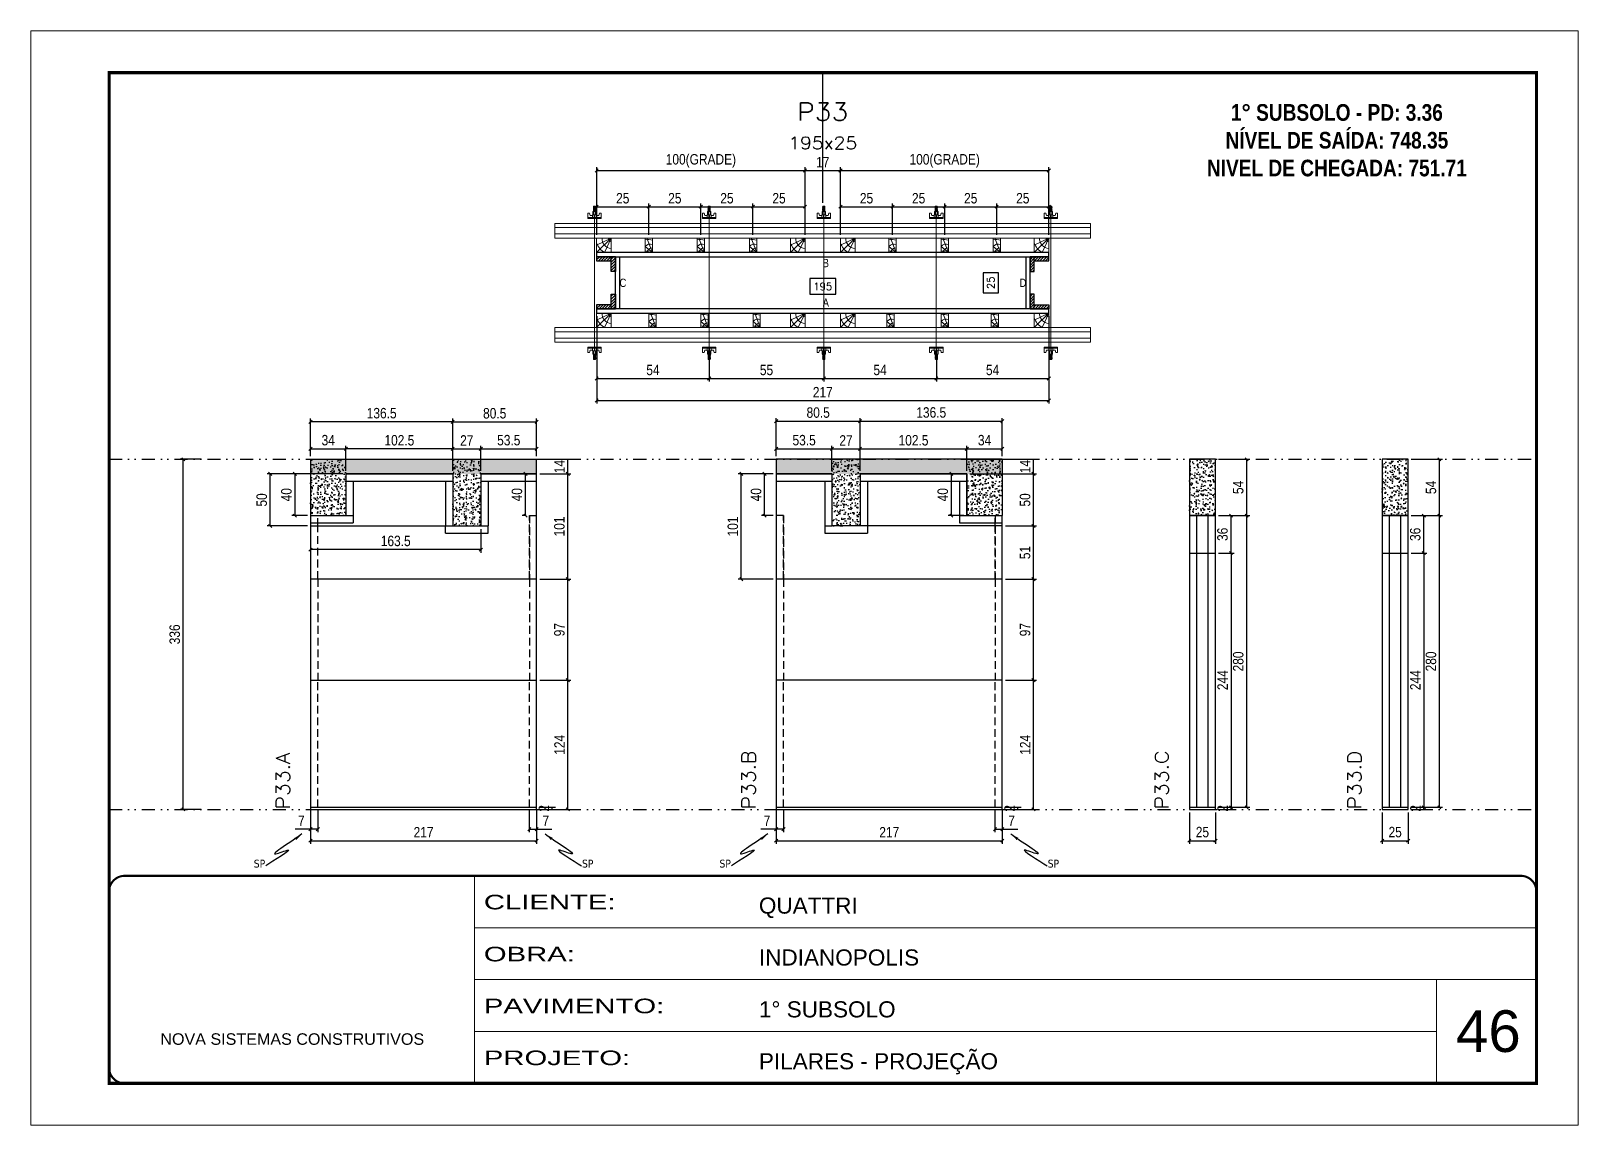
# Model space of a CAD drawing. Header units: millimetres. Extents: x 1945 to 8225, y 304 to 15137.
# Drawn here: x 3530 to 5015, y 1453 to 2503 of the extents above; entities that cross this region are included whole.
import ezdxf
from ezdxf.enums import TextEntityAlignment as Align

# ---------------------------------------------------------------- set-up
doc = ezdxf.new("R2010")
doc.units = ezdxf.units.MM
for name, pattern in [('CONTINUO', [0]), ('DASHED', [0.75, 0.5, -0.25]), ('DIVIDE2', [0.625, 0.25, -0.125, 0, -0.125, 0, -0.125]), ('HIDDEN', [0.375, 0.25, -0.125])]:
    doc.linetypes.add(name, pattern=pattern)
for name, color, linetype, lineweight in [('CARIMBO', 255, 'Continuous', 9), ('Folhas', 255, 'Continuous', 9), ('Hachura', 251, 'Continuous', 9), ('Madeira', 126, 'Continuous', 18), ('Perfil Metálico', 224, 'Continuous', 18), ('SARRAFO DE PRESSAO', 251, 'DASHED', 9), ('Texto Seção', 7, 'Continuous', 15)]:
    doc.layers.add(name, color=color, linetype=linetype, lineweight=lineweight)
for name, color, linetype in [('COTA', 241, 'Continuous'), ('NOMENCLATURA', 7, 'Continuous'), ('Nível', 160, 'Continuous'), ('Painéis', 200, 'Continuous'), ('PONTALETE', 7, 'Continuous'), ('SARR_2.2x7', 40, 'Continuous'), ('SARRAFO', 251, 'Continuous'), ('texto', 7, 'Continuous'), ('Texto de Titulo', 7, 'Continuous'), ('Texto Qtd Sarr', 242, 'Continuous')]:
    doc.layers.add(name, color=color, linetype=linetype)
doc.styles.add('ARIAL', font='arial.ttf')
doc.styles.add('COTA TECNICA', font='techl___.ttf', dxfattribs={"height": 10})
doc.styles.add('COTA TECNICA 2X', font='techl___.ttf', dxfattribs={"height": 10})
doc.styles.add('REGUA-120', font='ROMANS.shx', dxfattribs={"height": 15})
doc.styles.add('ROMANC', font='techb___.ttf', dxfattribs={"height": 2.5})
doc.styles.add('ROMANS', font='romans.shx')
doc.styles.get("Standard").update_dxf_attribs({"font": 'arial.ttf'})
doc.styles.add('Tecnologia', font='')
doc.styles.get('Tecnologia').set_extended_font_data('Forgotten Futurist')
doc.dimstyles.new('cotax2', dxfattribs={"dimtxt": 10, "dimasz": 3, "dimexe": 3, "dimexo": 3, "dimgap": 3, "dimtad": 1, "dimdec": 1, "dimlfac": 0.5, "dimzin": 12, "dimdsep": 46, "dimtxsty": 'COTA TECNICA 2X', "dimblk1": 'OBLIQUE', "dimblk2": 'OBLIQUE', "dimsah": 1, "dimcen": 0.9, "dimclrd": 256, "dimclre": 256, "dimclrt": 256, "dimadec": 1, "dimazin": 3, "dimtfac": 1, "dimtdec": 1, "dimtmove": 2, "dimatfit": 3, "dimfxl": 1, "dimtolj": 1, "dimtzin": 12, "dimarcsym": 0})
doc.dimstyles.new('PAINEL', dxfattribs={"dimtxt": 10, "dimasz": 3, "dimexe": 3, "dimexo": 3, "dimgap": 3, "dimtad": 1, "dimdec": 1, "dimzin": 12, "dimdsep": 46, "dimtxsty": 'COTA TECNICA', "dimblk1": 'OBLIQUE', "dimblk2": 'OBLIQUE', "dimsah": 1, "dimcen": 0.9, "dimclrd": 4, "dimclre": 4, "dimclrt": 240, "dimadec": 1, "dimazin": 3, "dimtfac": 1, "dimtdec": 1, "dimtmove": 0, "dimatfit": 3, "dimfxl": 1, "dimtolj": 1, "dimtzin": 12, "dimarcsym": 0})
doc.dimstyles.new('PAINEL-NOVA', dxfattribs={"dimtxt": 10, "dimasz": 3, "dimexe": 3, "dimexo": 3, "dimgap": 3, "dimtad": 1, "dimdec": 1, "dimzin": 12, "dimdsep": 46, "dimtxsty": 'COTA TECNICA', "dimblk1": 'OBLIQUE', "dimblk2": 'OBLIQUE', "dimsah": 1, "dimcen": 0.9, "dimclrd": 4, "dimclre": 4, "dimclrt": 240, "dimadec": 1, "dimazin": 3, "dimtfac": 1, "dimtdec": 1, "dimtix": 1, "dimtmove": 0, "dimatfit": 3, "dimfxl": 1, "dimtolj": 1, "dimtzin": 12, "dimarcsym": 0})
doc.dimstyles.new('SECÇÃO 2', dxfattribs={"dimtxt": 7, "dimasz": 6, "dimexe": 0.18, "dimexo": 2, "dimgap": -4, "dimtad": 3, "dimdec": 1, "dimlfac": 0.5, "dimzin": 12, "dimdsep": 46, "dimtxsty": 'ROMANS', "dimblk": 'ARCHTICK', "dimcen": 0.09, "dimse1": 1, "dimse2": 1, "dimsd1": 1, "dimsd2": 1, "dimclrd": 180, "dimclre": 5, "dimclrt": 1, "dimadec": 0, "dimazin": 3, "dimtfac": 1, "dimtdec": 1, "dimtofl": 0, "dimtmove": 0, "dimatfit": 3, "dimldrblk": 'ARCHTICK', "dimfxl": 1, "dimtolj": 1, "dimtzin": 0, "dimarcsym": 0})
doc.dimstyles.get("Standard").update_dxf_attribs({"dimtxt": 0.18, "dimasz": 0.18, "dimexe": 0.18, "dimexo": 0.0625, "dimgap": 0.09, "dimtad": 0, "dimtih": 1, "dimtoh": 1, "dimdec": 4, "dimzin": 0, "dimdsep": 46, "dimtxsty": 'Standard', "dimcen": 0.09, "dimadec": 0, "dimazin": 0, "dimtfac": 1, "dimtdec": 4, "dimtofl": 0, "dimtmove": 0, "dimatfit": 3, "dimfxl": 1, "dimtolj": 1, "dimtzin": 0, "dimarcsym": 0})
pattern_1 = [(46, (5759.8572, 7839.0692), (-1.3703423, 1.3233242), [])]
pattern_2 = [(51, (7103.24, 7934.748), (9.121755, -0.637855), [0.9525, -10.4775]), (356, (7103.24, 7934.748), (-1.928623, 9.520633), [0.762, -8.382029]), (101.45144, (7104, 7934.695), (7.193132, 8.882778), [0.8095, -8.904512]), (47.1842, (7103.195, 7937.288), (13.588575, -1.865247), [1.42875, -15.71625]), (97.63556, (7104.328, 7937.132), (11.65249, 12.576586), [1.21425, -13.35678]), (352.18415, (7103.195, 7937.288), (11.65249, 12.576586), [1.142998, -12.572987]), (22, (7104.476, 7936.675), (7.668804, -4.980179), [0.9525, -10.4775]), (327, (7104.476, 7936.675), (2.928905, 9.261925), [0.762, -8.382]), (72.45145, (7105.115, 7936.26), (10.597708, 4.281746), [0.8095, -8.904497]), (38.5, (7103.2398, 7934.748), (0.0806222, 4.2298032), [0, -8.2804, 0, -8.509, 0, -8.41375]), (8.5, (7103.24, 7934.748), (3.2530547, 5.066574), [0, -4.8514, 0, -8.0899, 0, -3.20675]), (328.5, (7100.408, 7934.6986), (6.7834962, -0.1680745), [0, -3.175, 0, -9.906, 0, -13.1445]), (318.5, (7099.1383, 7934.6764), (7.3831434, 1.4003915), [0, -4.1275, 0, -6.5786, 0, -9.3345])]
pattern_3 = [(51, (7052.788, 7934.748), (9.121755, -0.637855), [0.9525, -10.4775]), (356, (7052.788, 7934.748), (-1.928623, 9.520633), [0.762, -8.382029]), (101.45144, (7053.548, 7934.695), (7.193132, 8.882778), [0.8095, -8.904512]), (47.1842, (7052.744, 7937.288), (13.588575, -1.865247), [1.42875, -15.71625]), (97.63556, (7053.876, 7937.132), (11.65249, 12.576586), [1.21425, -13.35678]), (352.18415, (7052.744, 7937.288), (11.65249, 12.576586), [1.142998, -12.572987]), (22, (7054.0246, 7936.675), (7.668804, -4.980179), [0.9525, -10.4775]), (327, (7054.025, 7936.675), (2.928905, 9.261925), [0.762, -8.382]), (72.45145, (7054.664, 7936.26), (10.597708, 4.281746), [0.8095, -8.904497]), (38.5, (7052.788, 7934.748), (0.0806222, 4.2298032), [0, -8.2804, 0, -8.509, 0, -8.41375]), (8.5, (7052.788, 7934.748), (3.2530547, 5.066574), [0, -4.8514, 0, -8.0899, 0, -3.20675]), (328.5, (7049.9564, 7934.6986), (6.7834962, -0.1680745), [0, -3.175, 0, -9.906, 0, -13.1445]), (318.5, (7048.6866, 7934.6764), (7.3831434, 1.4003915), [0, -4.1275, 0, -6.5786, 0, -9.3345])]

msp = doc.modelspace()

# ---------------------------------------------------------------- texts
at = {"layer": 'CARIMBO', "style": 'ARIAL'}
msp.add_text('46', height=40, dxfattribs=at).set_placement((4897.72, 1522.93))
at = {"layer": 'NOMENCLATURA', "linetype": 'Continuous', "ltscale": 30, "width": 0.8}
for s, p in [('B', (4289.86, 2276.07)), ('C', (4094.86, 2257.07)), ('D', (4478.86, 2257.07)), ('A', (4289.86, 2238.07))]:
    msp.add_text(s, height=8, dxfattribs=at).set_placement(p)
at = {"layer": 'NOMENCLATURA', "color": 2, "insert": (4783.35, 2432.58), "char_height": 16, "attachment_point": 2, "style": 'ROMANC'}
msp.add_mtext_dynamic_manual_height_columns('1° SUBSOLO - PD: 3.36\\PNÍVEL DE SAÍDA: 748.35\\PNIVEL DE CHEGADA: 751.71', width=449.0761, gutter_width=1, heights=[0], dxfattribs=at)
at = {"layer": 'Texto Seção', "style": 'REGUA-120', "width": 1.1}
for s, p in [('P33.A', (3778.24, 1755.75)), ('P33.B', (4225.24, 1755.75)), ('P33.C', (4621.79, 1755.75)), ('P33.D', (4806.79, 1755.75))]:
    msp.add_text(s, height=13, rotation=90, dxfattribs=at).set_placement(p)

# ---------------------------------------------------------------- blocks, each defined once
blk = doc.blocks.new('9999999999')
at = {"color": 30, "linetype": 'CONTINUO'}
for p, q in [((98564.6, 34230.2), (98564.6, 34429.4)), ((98564.6, 34379.6), (99584, 34379.6)), ((98564.6, 34329.8), (99488, 34329.8)), ((99584, 34329.8), (99488, 34329.8)), ((99488, 34329.8), (99488, 34230.2)), ((98564.6, 34280), (99488, 34280))]:
    blk.add_line(p, q, dxfattribs=at)
at = {"color": 30, "linetype": 'CONTINUO', "const_width": 2}
blk.add_lwpolyline([(99584, 34230.2), (99584, 34414.4, 0.414214), (99569, 34429.4), (98229, 34429.4, 0.414214), (98214, 34414.4), (98214, 34245.2, 0.414214), (98229, 34230.2), (99584, 34230.2)], format="xyb", dxfattribs=at)
at = {"layer": 'Folhas'}
blk.add_lwpolyline([(98139, 34190.2), (99624, 34190.2), (99624, 35240.2), (98139, 35240.2)], close=True, dxfattribs=at)
at = {"layer": 'Folhas', "color": 30, "const_width": 3}
blk.add_lwpolyline([(98214, 34230.2), (99584, 34230.2), (99584, 35200.2), (98214, 35200.2)], close=True, dxfattribs=at)
at = {"color": 7, "linetype": 'Continuous', "ltscale": 5, "style": 'ARIAL'}
for s, height, p in [('QUATTRI', 15.48, (98837.7, 34393.1)), ('INDIANOPOLIS', 15.483, (98837.7, 34343.3)), ('1° SUBSOLO', 15.48, (98837.7, 34293.5)), ('NOVA SISTEMAS CONSTRUTIVOS', 11.059, (98263.2, 34267.2)), ('PILARES - PROJEÇÃO', 15.483, (98837.7, 34243.7))]:
    blk.add_text(s, height=height, dxfattribs=at).set_placement(p)
at = {"layer": 'Folhas', "color": 7, "style": 'Tecnologia', "width": 1.5}
for s, p in [('CLIENTE:', (98573.7, 34397.2)), ('OBRA:', (98573.7, 34347.3)), ('PAVIMENTO:', (98573.7, 34297.5)), ('PROJETO:', (98573.7, 34247.7))]:
    blk.add_text(s, height=14, dxfattribs=at).set_placement(p)
blk = doc.blocks.new('_Oblique')
at = {"color": 0, "linetype": 'ByBlock', "lineweight": -2}
blk.add_line((-0.5, -0.5), (0.5, 0.5), dxfattribs=at)
blk = doc.blocks.new('*D1510')
at = {"layer": 'COTA', "linetype": 'Continuous', "lineweight": -2, "ltscale": 30, "transparency": 16777216}
for p, q in [((4072.9, 2229.1), (4072.9, 2145.1)), ((4506.9, 2229.1), (4506.9, 2145.1)), ((4072.9, 2148.1), (4506.9, 2148.1))]:
    blk.add_line(p, q, dxfattribs=at)
at = {"layer": 'Defpoints', "color": 0, "linetype": 'Continuous', "ltscale": 30, "transparency": 16777216}
for p in [(4072.9, 2232.1), (4506.9, 2232.1), (4506.9, 2148.1)]:
    blk.add_point(p, dxfattribs=at)
at = {"layer": 'COTA', "linetype": 'Continuous', "lineweight": -2, "ltscale": 30, "transparency": 16777216, "xscale": 3, "yscale": 3, "zscale": 3, "rotation": 180}
blk.add_blockref('_Oblique', (4072.9, 2148.1), dxfattribs=at)
at = {"layer": 'COTA', "linetype": 'Continuous', "lineweight": -2, "ltscale": 30, "transparency": 16777216, "xscale": 3, "yscale": 3, "zscale": 3}
blk.add_blockref('_Oblique', (4506.9, 2148.1), dxfattribs=at)
at = {"layer": 'COTA', "linetype": 'Continuous', "ltscale": 30, "transparency": 16777216, "insert": (4289.9, 2156.1), "char_height": 10, "attachment_point": 5, "style": 'COTA TECNICA 2X'}
blk.add_mtext('\\A1;217', dxfattribs=at)
blk = doc.blocks.new('*D1482')
at = {"layer": 'COTA', "color": 180, "lineweight": -2, "transparency": 16777216}
for p, q in [((4302.4, 2265.1), (4277.4, 2265.1)), ((4277.4, 2265.1), (4277.4, 2250.1)), ((4302.4, 2250.1), (4302.4, 2265.1)), ((4277.4, 2250.1), (4302.4, 2250.1))]:
    blk.add_line(p, q, dxfattribs=at)
at = {"layer": 'Defpoints', "color": 0, "transparency": 16777216}
for p in [(4484.9, 2246.1), (4094.9, 2236.1), (4484.9, 2236.1)]:
    blk.add_point(p, dxfattribs=at)
at = {"layer": 'COTA', "color": 1, "transparency": 16777216, "insert": (4289.9, 2257.6), "char_height": 7, "attachment_point": 5, "style": 'ROMANS'}
blk.add_mtext('\\A1;195', dxfattribs=at)
blk = doc.blocks.new('_ArchTick')
at = {"color": 0, "linetype": 'ByBlock', "const_width": 0.15}
blk.add_lwpolyline([(-0.5, -0.5), (0.5, 0.5)], dxfattribs=at)
blk = doc.blocks.new('B1A.E')
at = {"layer": 'Madeira', "linetype": 'ByBlock', "ltscale": 0.05}
for p, q in [((0, 7), (0, 0)), ((0, 7), (0, 0)), ((7, 7), (7, 0)), ((7, 7), (7, 0))]:
    blk.add_line(p, q, dxfattribs=at)
at = {"layer": 'Madeira', "ltscale": 0.05}
for p, q in [((0, 7), (7, 7)), ((7, 7), (0, 0)), ((7, 7), (0, 3.5)), ((7, 7), (3.77, 0)), ((7, 0), (0, 0))]:
    blk.add_line(p, q, dxfattribs=at)
for centre, radius, start, end in [((7.54, 7), 7.87, 196.55279, 242.88446), ((7.08, 6.57), 4.53, 174.48614, 268.95308), ((7.09, 6.61), 1.41, 163.78187, 266.28246)]:
    blk.add_arc(centre, radius, start, end, dxfattribs=at)
blk = doc.blocks.new('B1A.D')
at = {"layer": 'COTA', "linetype": 'ByBlock'}
blk.add_blockref('B1A.E', (-7, 0), dxfattribs=at)
blk = doc.blocks.new('MEIO PONTALETE')
at = {"layer": 'Madeira'}
for q in [(2.71, 7), (3.5, 2.88), (3.5, 0.87)]:
    blk.add_line((0, 0), q, dxfattribs=at)
blk.add_lwpolyline([(0, 0), (3.5, 0), (3.5, 7), (0, 7)], close=True, dxfattribs=at)
for centre, radius, start, end in [((2.04, 0.06), 6.23, 76.44987, 109.09128), ((1.09, 0.9), 3.19, 40.90626, 109.98471), ((-0.21, -0.78), 3.09, 14.63219, 86.0383)]:
    blk.add_arc(centre, radius, start, end, dxfattribs=at)
blk = doc.blocks.new('BLOCK 2')
at = {"layer": 'PONTALETE', "color": 1, "xscale": -2, "yscale": 2, "zscale": 2}
blk.add_blockref('MEIO PONTALETE', (131231.1, 34114), dxfattribs=at)
blk = doc.blocks.new('A2')
at = {"layer": 'COTA', "linetype": 'ByBlock'}
blk.add_blockref('BLOCK 2', (-131205.2, -34118.6), dxfattribs=at)
blk = doc.blocks.new('B2A')
at = {"layer": 'COTA', "linetype": 'ByBlock', "xscale": 10, "yscale": 10, "zscale": 10}
blk.add_blockref('A2', (-188, 46), dxfattribs=at)
blk = doc.blocks.new('B2A.E')
at = {"layer": 'COTA', "linetype": 'ByBlock', "xscale": 0.05000874370170691, "yscale": 0.05000874370170691, "zscale": 0.05000874370170691}
blk.add_blockref('B2A', (0, 0), dxfattribs=at)
blk = doc.blocks.new('B1B.E')
at = {"layer": 'Madeira', "linetype": 'ByBlock', "ltscale": 0.05}
for p, q in [((0, 0), (0, -7)), ((0, 0), (0, -7)), ((7, 0), (7, -7)), ((7, 0), (7, -7))]:
    blk.add_line(p, q, dxfattribs=at)
at = {"layer": 'Madeira', "ltscale": 0.05}
for p, q in [((0, 0), (7, 0)), ((7, 0), (0, -7)), ((7, 0), (0, -3.5)), ((7, 0), (3.77, -7)), ((7, -7), (0, -7))]:
    blk.add_line(p, q, dxfattribs=at)
for centre, radius, start, end in [((7.08, -0.43), 4.53, 174.48614, 268.95308), ((7.09, -0.39), 1.41, 163.78187, 266.28246), ((7.54, 0), 7.87, 196.55279, 242.88446)]:
    blk.add_arc(centre, radius, start, end, dxfattribs=at)
blk = doc.blocks.new('B1B.D')
at = {"layer": 'Madeira', "linetype": 'ByBlock', "ltscale": 0.05}
for p, q in [((-7, 0), (-7, -7)), ((-7, 0), (-7, -7)), ((0, 0), (0, -7)), ((0, 0), (0, -7))]:
    blk.add_line(p, q, dxfattribs=at)
at = {"layer": 'Madeira', "ltscale": 0.05}
for p, q in [((-7, 0), (0, 0)), ((0, 0), (-7, -7)), ((0, 0), (-7, -3.5)), ((0, -7), (-7, -7)), ((0, 0), (-3.23, -7))]:
    blk.add_line(p, q, dxfattribs=at)
for centre, radius, start, end in [((0.54, 0), 7.87, 196.55279, 242.88446), ((0.08, -0.44), 4.53, 174.48614, 268.95308), ((0.09, -0.39), 1.41, 163.78187, 266.28246)]:
    blk.add_arc(centre, radius, start, end, dxfattribs=at)
blk = doc.blocks.new('*D1483')
at = {"layer": 'COTA', "linetype": 'Continuous', "lineweight": -2, "ltscale": 30, "transparency": 16777216}
for p, q in [((4072.9, 2311.9), (4072.9, 2371.9)), ((4072.9, 2368.9), (4272.9, 2368.9)), ((4272.9, 2307.1), (4272.9, 2371.9))]:
    blk.add_line(p, q, dxfattribs=at)
at = {"layer": 'Defpoints', "color": 0, "linetype": 'Continuous', "ltscale": 30, "transparency": 16777216}
for p in [(4272.9, 2368.9), (4072.9, 2308.9), (4272.9, 2304.1)]:
    blk.add_point(p, dxfattribs=at)
at = {"layer": 'COTA', "linetype": 'Continuous', "lineweight": -2, "ltscale": 30, "transparency": 16777216, "xscale": 3, "yscale": 3, "zscale": 3, "rotation": 180}
blk.add_blockref('_Oblique', (4072.9, 2368.9), dxfattribs=at)
at = {"layer": 'COTA', "linetype": 'Continuous', "lineweight": -2, "ltscale": 30, "transparency": 16777216, "xscale": 3, "yscale": 3, "zscale": 3}
blk.add_blockref('_Oblique', (4272.9, 2368.9), dxfattribs=at)
at = {"layer": 'COTA', "linetype": 'Continuous', "ltscale": 30, "transparency": 16777216, "insert": (4172.9, 2378.1), "char_height": 10, "attachment_point": 5, "style": 'COTA TECNICA 2X'}
blk.add_mtext('\\A1;100(GRADE)', dxfattribs=at)
blk = doc.blocks.new('B2B.E')
at = {"layer": 'COTA', "linetype": 'ByBlock'}
blk.add_blockref('B2A.E', (0, -7), dxfattribs=at)
blk = doc.blocks.new('*D1484')
at = {"layer": 'COTA', "linetype": 'Continuous', "lineweight": -2, "ltscale": 30, "transparency": 16777216}
for p, q in [((4072.9, 2307.1), (4072.9, 2337.1)), ((4072.9, 2334.1), (4122.9, 2334.1)), ((4122.9, 2307.1), (4122.9, 2337.1))]:
    blk.add_line(p, q, dxfattribs=at)
at = {"layer": 'Defpoints', "color": 0, "linetype": 'Continuous', "ltscale": 30, "transparency": 16777216}
for p in [(4122.9, 2334.1), (4072.9, 2304.1), (4122.9, 2304.1)]:
    blk.add_point(p, dxfattribs=at)
at = {"layer": 'COTA', "linetype": 'Continuous', "lineweight": -2, "ltscale": 30, "transparency": 16777216, "xscale": 3, "yscale": 3, "zscale": 3, "rotation": 180}
blk.add_blockref('_Oblique', (4072.9, 2334.1), dxfattribs=at)
at = {"layer": 'COTA', "linetype": 'Continuous', "lineweight": -2, "ltscale": 30, "transparency": 16777216, "xscale": 3, "yscale": 3, "zscale": 3}
blk.add_blockref('_Oblique', (4122.9, 2334.1), dxfattribs=at)
at = {"layer": 'COTA', "linetype": 'Continuous', "ltscale": 30, "transparency": 16777216, "insert": (4097.9, 2342.2), "char_height": 10, "attachment_point": 5, "style": 'COTA TECNICA 2X'}
blk.add_mtext('\\A1;25', dxfattribs=at)
blk = doc.blocks.new('*D1485')
at = {"layer": 'COTA', "linetype": 'Continuous', "lineweight": -2, "ltscale": 30, "transparency": 16777216}
for p, q in [((4122.9, 2307.1), (4122.9, 2337.1)), ((4122.9, 2334.1), (4172.9, 2334.1)), ((4172.9, 2307.1), (4172.9, 2337.1))]:
    blk.add_line(p, q, dxfattribs=at)
at = {"layer": 'Defpoints', "color": 0, "linetype": 'Continuous', "ltscale": 30, "transparency": 16777216}
for p in [(4172.9, 2334.1), (4122.9, 2304.1), (4172.9, 2304.1)]:
    blk.add_point(p, dxfattribs=at)
at = {"layer": 'COTA', "linetype": 'Continuous', "lineweight": -2, "ltscale": 30, "transparency": 16777216, "xscale": 3, "yscale": 3, "zscale": 3, "rotation": 180}
blk.add_blockref('_Oblique', (4122.9, 2334.1), dxfattribs=at)
at = {"layer": 'COTA', "linetype": 'Continuous', "lineweight": -2, "ltscale": 30, "transparency": 16777216, "xscale": 3, "yscale": 3, "zscale": 3}
blk.add_blockref('_Oblique', (4172.9, 2334.1), dxfattribs=at)
at = {"layer": 'COTA', "linetype": 'Continuous', "ltscale": 30, "transparency": 16777216, "insert": (4147.9, 2342.2), "char_height": 10, "attachment_point": 5, "style": 'COTA TECNICA 2X'}
blk.add_mtext('\\A1;25', dxfattribs=at)
blk = doc.blocks.new('*D1486')
at = {"layer": 'COTA', "linetype": 'Continuous', "lineweight": -2, "ltscale": 30, "transparency": 16777216}
for p, q in [((4172.9, 2307.1), (4172.9, 2337.1)), ((4172.9, 2334.1), (4222.9, 2334.1)), ((4222.9, 2307.1), (4222.9, 2337.1))]:
    blk.add_line(p, q, dxfattribs=at)
at = {"layer": 'Defpoints', "color": 0, "linetype": 'Continuous', "ltscale": 30, "transparency": 16777216}
for p in [(4222.9, 2334.1), (4172.9, 2304.1), (4222.9, 2304.1)]:
    blk.add_point(p, dxfattribs=at)
at = {"layer": 'COTA', "linetype": 'Continuous', "lineweight": -2, "ltscale": 30, "transparency": 16777216, "xscale": 3, "yscale": 3, "zscale": 3, "rotation": 180}
blk.add_blockref('_Oblique', (4172.9, 2334.1), dxfattribs=at)
at = {"layer": 'COTA', "linetype": 'Continuous', "lineweight": -2, "ltscale": 30, "transparency": 16777216, "xscale": 3, "yscale": 3, "zscale": 3}
blk.add_blockref('_Oblique', (4222.9, 2334.1), dxfattribs=at)
at = {"layer": 'COTA', "linetype": 'Continuous', "ltscale": 30, "transparency": 16777216, "insert": (4197.9, 2342.2), "char_height": 10, "attachment_point": 5, "style": 'COTA TECNICA 2X'}
blk.add_mtext('\\A1;25', dxfattribs=at)
blk = doc.blocks.new('*D1487')
at = {"layer": 'COTA', "linetype": 'Continuous', "lineweight": -2, "ltscale": 30, "transparency": 16777216}
for p, q in [((4222.9, 2307.1), (4222.9, 2337.1)), ((4222.9, 2334.1), (4272.9, 2334.1)), ((4272.9, 2307.1), (4272.9, 2337.1))]:
    blk.add_line(p, q, dxfattribs=at)
at = {"layer": 'Defpoints', "color": 0, "linetype": 'Continuous', "ltscale": 30, "transparency": 16777216}
for p in [(4272.9, 2334.1), (4222.9, 2304.1), (4272.9, 2304.1)]:
    blk.add_point(p, dxfattribs=at)
at = {"layer": 'COTA', "linetype": 'Continuous', "lineweight": -2, "ltscale": 30, "transparency": 16777216, "xscale": 3, "yscale": 3, "zscale": 3, "rotation": 180}
blk.add_blockref('_Oblique', (4222.9, 2334.1), dxfattribs=at)
at = {"layer": 'COTA', "linetype": 'Continuous', "lineweight": -2, "ltscale": 30, "transparency": 16777216, "xscale": 3, "yscale": 3, "zscale": 3}
blk.add_blockref('_Oblique', (4272.9, 2334.1), dxfattribs=at)
at = {"layer": 'COTA', "linetype": 'Continuous', "ltscale": 30, "transparency": 16777216, "insert": (4247.9, 2342.2), "char_height": 10, "attachment_point": 5, "style": 'COTA TECNICA 2X'}
blk.add_mtext('\\A1;25', dxfattribs=at)
blk = doc.blocks.new('*D1488')
at = {"layer": 'COTA', "linetype": 'Continuous', "lineweight": -2, "ltscale": 30, "transparency": 16777216}
for p, q in [((4272.9, 2307.1), (4272.9, 2371.9)), ((4272.9, 2368.9), (4306.9, 2368.9)), ((4306.9, 2307.1), (4306.9, 2371.9))]:
    blk.add_line(p, q, dxfattribs=at)
at = {"layer": 'Defpoints', "color": 0, "linetype": 'Continuous', "ltscale": 30, "transparency": 16777216}
for p in [(4306.9, 2368.9), (4272.9, 2304.1), (4306.9, 2304.1)]:
    blk.add_point(p, dxfattribs=at)
at = {"layer": 'COTA', "linetype": 'Continuous', "lineweight": -2, "ltscale": 30, "transparency": 16777216, "xscale": 3, "yscale": 3, "zscale": 3, "rotation": 180}
blk.add_blockref('_Oblique', (4272.9, 2368.9), dxfattribs=at)
at = {"layer": 'COTA', "linetype": 'Continuous', "lineweight": -2, "ltscale": 30, "transparency": 16777216, "xscale": 3, "yscale": 3, "zscale": 3}
blk.add_blockref('_Oblique', (4306.9, 2368.9), dxfattribs=at)
at = {"layer": 'COTA', "linetype": 'Continuous', "ltscale": 30, "transparency": 16777216, "insert": (4289.9, 2376.9), "char_height": 10, "attachment_point": 5, "style": 'COTA TECNICA 2X'}
blk.add_mtext('\\A1;17', dxfattribs=at)
blk = doc.blocks.new('*D1489')
at = {"layer": 'COTA', "linetype": 'Continuous', "lineweight": -2, "ltscale": 30, "transparency": 16777216}
for p, q in [((4306.9, 2307.1), (4306.9, 2371.9)), ((4306.9, 2368.9), (4506.9, 2368.9)), ((4506.9, 2311.9), (4506.9, 2371.9))]:
    blk.add_line(p, q, dxfattribs=at)
at = {"layer": 'Defpoints', "color": 0, "linetype": 'Continuous', "ltscale": 30, "transparency": 16777216}
for p in [(4506.9, 2368.9), (4306.9, 2304.1), (4506.9, 2308.9)]:
    blk.add_point(p, dxfattribs=at)
at = {"layer": 'COTA', "linetype": 'Continuous', "lineweight": -2, "ltscale": 30, "transparency": 16777216, "xscale": 3, "yscale": 3, "zscale": 3, "rotation": 180}
blk.add_blockref('_Oblique', (4306.9, 2368.9), dxfattribs=at)
at = {"layer": 'COTA', "linetype": 'Continuous', "lineweight": -2, "ltscale": 30, "transparency": 16777216, "xscale": 3, "yscale": 3, "zscale": 3}
blk.add_blockref('_Oblique', (4506.9, 2368.9), dxfattribs=at)
at = {"layer": 'COTA', "linetype": 'Continuous', "ltscale": 30, "transparency": 16777216, "insert": (4406.9, 2378.1), "char_height": 10, "attachment_point": 5, "style": 'COTA TECNICA 2X'}
blk.add_mtext('\\A1;100(GRADE)', dxfattribs=at)
blk = doc.blocks.new('*D1490')
at = {"layer": 'COTA', "linetype": 'Continuous', "lineweight": -2, "ltscale": 30, "transparency": 16777216}
for p, q in [((4306.9, 2307.1), (4306.9, 2337.1)), ((4306.9, 2334.1), (4356.9, 2334.1)), ((4356.9, 2307.1), (4356.9, 2337.1))]:
    blk.add_line(p, q, dxfattribs=at)
at = {"layer": 'Defpoints', "color": 0, "linetype": 'Continuous', "ltscale": 30, "transparency": 16777216}
for p in [(4356.9, 2334.1), (4306.9, 2304.1), (4356.9, 2304.1)]:
    blk.add_point(p, dxfattribs=at)
at = {"layer": 'COTA', "linetype": 'Continuous', "lineweight": -2, "ltscale": 30, "transparency": 16777216, "xscale": 3, "yscale": 3, "zscale": 3, "rotation": 180}
blk.add_blockref('_Oblique', (4306.9, 2334.1), dxfattribs=at)
at = {"layer": 'COTA', "linetype": 'Continuous', "lineweight": -2, "ltscale": 30, "transparency": 16777216, "xscale": 3, "yscale": 3, "zscale": 3}
blk.add_blockref('_Oblique', (4356.9, 2334.1), dxfattribs=at)
at = {"layer": 'COTA', "linetype": 'Continuous', "ltscale": 30, "transparency": 16777216, "insert": (4331.9, 2342.2), "char_height": 10, "attachment_point": 5, "style": 'COTA TECNICA 2X'}
blk.add_mtext('\\A1;25', dxfattribs=at)
blk = doc.blocks.new('*D1491')
at = {"layer": 'COTA', "linetype": 'Continuous', "lineweight": -2, "ltscale": 30, "transparency": 16777216}
for p, q in [((4356.9, 2307.1), (4356.9, 2337.1)), ((4356.9, 2334.1), (4406.9, 2334.1)), ((4406.9, 2307.1), (4406.9, 2337.1))]:
    blk.add_line(p, q, dxfattribs=at)
at = {"layer": 'Defpoints', "color": 0, "linetype": 'Continuous', "ltscale": 30, "transparency": 16777216}
for p in [(4406.9, 2334.1), (4356.9, 2304.1), (4406.9, 2304.1)]:
    blk.add_point(p, dxfattribs=at)
at = {"layer": 'COTA', "linetype": 'Continuous', "lineweight": -2, "ltscale": 30, "transparency": 16777216, "xscale": 3, "yscale": 3, "zscale": 3, "rotation": 180}
blk.add_blockref('_Oblique', (4356.9, 2334.1), dxfattribs=at)
at = {"layer": 'COTA', "linetype": 'Continuous', "lineweight": -2, "ltscale": 30, "transparency": 16777216, "xscale": 3, "yscale": 3, "zscale": 3}
blk.add_blockref('_Oblique', (4406.9, 2334.1), dxfattribs=at)
at = {"layer": 'COTA', "linetype": 'Continuous', "ltscale": 30, "transparency": 16777216, "insert": (4381.9, 2342.2), "char_height": 10, "attachment_point": 5, "style": 'COTA TECNICA 2X'}
blk.add_mtext('\\A1;25', dxfattribs=at)
blk = doc.blocks.new('*D1492')
at = {"layer": 'COTA', "linetype": 'Continuous', "lineweight": -2, "ltscale": 30, "transparency": 16777216}
for p, q in [((4406.9, 2307.1), (4406.9, 2337.1)), ((4406.9, 2334.1), (4456.9, 2334.1)), ((4456.9, 2307.1), (4456.9, 2337.1))]:
    blk.add_line(p, q, dxfattribs=at)
at = {"layer": 'Defpoints', "color": 0, "linetype": 'Continuous', "ltscale": 30, "transparency": 16777216}
for p in [(4456.9, 2334.1), (4406.9, 2304.1), (4456.9, 2304.1)]:
    blk.add_point(p, dxfattribs=at)
at = {"layer": 'COTA', "linetype": 'Continuous', "lineweight": -2, "ltscale": 30, "transparency": 16777216, "xscale": 3, "yscale": 3, "zscale": 3, "rotation": 180}
blk.add_blockref('_Oblique', (4406.9, 2334.1), dxfattribs=at)
at = {"layer": 'COTA', "linetype": 'Continuous', "lineweight": -2, "ltscale": 30, "transparency": 16777216, "xscale": 3, "yscale": 3, "zscale": 3}
blk.add_blockref('_Oblique', (4456.9, 2334.1), dxfattribs=at)
at = {"layer": 'COTA', "linetype": 'Continuous', "ltscale": 30, "transparency": 16777216, "insert": (4431.9, 2342.2), "char_height": 10, "attachment_point": 5, "style": 'COTA TECNICA 2X'}
blk.add_mtext('\\A1;25', dxfattribs=at)
blk = doc.blocks.new('*D1493')
at = {"layer": 'COTA', "linetype": 'Continuous', "lineweight": -2, "ltscale": 30, "transparency": 16777216}
for p, q in [((4456.9, 2307.1), (4456.9, 2337.1)), ((4456.9, 2334.1), (4506.9, 2334.1)), ((4506.9, 2307.1), (4506.9, 2337.1))]:
    blk.add_line(p, q, dxfattribs=at)
at = {"layer": 'Defpoints', "color": 0, "linetype": 'Continuous', "ltscale": 30, "transparency": 16777216}
for p in [(4506.9, 2334.1), (4456.9, 2304.1), (4506.9, 2304.1)]:
    blk.add_point(p, dxfattribs=at)
at = {"layer": 'COTA', "linetype": 'Continuous', "lineweight": -2, "ltscale": 30, "transparency": 16777216, "xscale": 3, "yscale": 3, "zscale": 3, "rotation": 180}
blk.add_blockref('_Oblique', (4456.9, 2334.1), dxfattribs=at)
at = {"layer": 'COTA', "linetype": 'Continuous', "lineweight": -2, "ltscale": 30, "transparency": 16777216, "xscale": 3, "yscale": 3, "zscale": 3}
blk.add_blockref('_Oblique', (4506.9, 2334.1), dxfattribs=at)
at = {"layer": 'COTA', "linetype": 'Continuous', "ltscale": 30, "transparency": 16777216, "insert": (4481.9, 2342.2), "char_height": 10, "attachment_point": 5, "style": 'COTA TECNICA 2X'}
blk.add_mtext('\\A1;25', dxfattribs=at)
blk = doc.blocks.new('C')
at = {"layer": 'Hachura', "color": 0}
for p, q in [((0, 3.22), (0, -3.22)), ((0.45, 3.22), (0, 3.22)), ((0.46, 3.16), (0, 3.16)), ((0.46, 3.05), (0, 3.05)), ((0.46, 2.88), (0, 2.88)), ((0, 2.75), (0, -1.16)), ((0.46, 2.65), (0, 2.65)), ((0.46, 2.23), (0, 2.23)), ((0.46, 1.51), (0, 1.51)), ((0.39, 0.49), (0.17, 0.49)), ((0.45, -3.23), (0.45, 3.22)), ((0.45, 3.22), (2.58, 3.22)), ((1.74, 0.97), (0.45, 0.97)), ((1.45, 0.1), (0.45, 0.1)), ((1.35, 1.94), (1.35, 0.96)), ((2.58, 2.39), (1.47, 2.09)), ((1.74, -0.97), (1.74, 0.97)), ((1.74, 0.97), (1.74, 0.84)), ((1.74, 0.97), (1.74, 0.84)), ((1.74, 0.84), (3.35, 0.84)), ((3.35, 0.45), (1.74, 0.45)), ((2.58, 3.22), (2.58, 2.39)), ((3.32, 0.84), (3.32, -0.84)), ((3.35, 0.84), (3.35, -0.84)), ((3.68, 0.45), (3.35, 0.45)), ((3.84, -0.52), (3.35, 0.45)), ((3.35, 0.06), (3.67, -0.57)), ((3.68, 0.45), (4.16, -0.52)), ((3.72, 0.5), (4.25, -0.57)), ((4.37, -0.55), (3.83, 0.53)), ((4.15, 0.45), (3.93, 0.45)), ((4.42, -0.52), (3.93, 0.45)), ((4.15, 0.45), (4.26, 0.45)), ((4.26, 0.45), (4.74, -0.52)), ((4.3, 0.5), (4.83, -0.57)), ((4.95, -0.55), (4.41, 0.53)), ((4.51, 0.45), (4.84, 0.45)), ((5, -0.52), (4.51, 0.45)), ((4.84, 0.45), (5.32, -0.52)), ((4.88, 0.5), (5.41, -0.57)), ((5.53, -0.55), (4.99, 0.53)), ((5.58, -0.52), (5.09, 0.45)), ((5.42, 0.45), (5.09, 0.45)), ((5.58, -0.52), (5.09, 0.45)), ((5.42, 0.45), (5.74, -0.19)), ((5.46, 0.5), (5.74, -0.07)), ((5.74, 0.19), (5.57, 0.53)), ((5.74, 0.32), (5.68, 0.45)), ((5.68, 0.45), (5.74, 0.45)), ((5.74, 0.45), (5.9, 0.29)), ((5.74, 0.45), (5.74, -0.52)), ((5.9, -0.36), (5.9, 0.29)), ((0.45, 0), (0, 0)), ((0.46, -1.52), (0, -1.52)), ((0.46, -2.23), (0, -2.23)), ((0.46, -2.65), (0, -2.65)), ((0.46, -2.88), (0, -2.88)), ((0.46, -3.05), (0, -3.05)), ((0.46, -3.16), (0, -3.16)), ((0, -3.22), (2.57, -3.22)), ((0.08, -0.48), (0.29, -0.48)), ((0.29, -0.48), (0.4, -0.48)), ((0.45, 0), (0.45, -0.97)), ((0.45, -0.16), (1.45, -0.16)), ((0.45, -0.65), (0.45, -0.32)), ((0.45, -3.23), (0.45, -0.65)), ((0.45, -0.97), (1.74, -0.97)), ((1.35, -1.94), (1.35, -0.97)), ((2.58, -2.39), (1.47, -2.1)), ((3.35, -0.32), (1.74, -0.32)), ((3.35, -0.84), (1.74, -0.84)), ((2.58, -3.23), (2.58, -2.39)), ((3.35, -0.07), (3.58, -0.52)), ((3.35, -0.52), (3.58, -0.52)), ((3.84, -0.52), (4.16, -0.52)), ((4.42, -0.52), (4.74, -0.52)), ((4.63, -0.52), (4.74, -0.52)), ((5, -0.52), (5.32, -0.52)), ((5.58, -0.52), (5.74, -0.52)), ((5.74, -0.52), (5.9, -0.36)), ((5.74, -0.52), (5.74, -0.52))]:
    blk.add_line(p, q, dxfattribs=at)
for centre, radius, start, end in [((1.52, 1.94), 0.161, 104.74356, 180), ((1.44, -0.03), 0.129, 272.69497, 87.30503), ((3.81, 0.39), 0.143, 25.56881, 154.43119), ((4.39, 0.39), 0.143, 25.56881, 154.43119), ((4.97, 0.39), 0.143, 25.56881, 154.43119), ((5.55, 0.39), 0.143, 25.56881, 154.43119), ((0.17, -0.37), 0.174, 221.74404, 317.85924), ((1.52, -1.94), 0.161, 180, 255.25644), ((3.71, -0.4), 0.174, 222.14076, 318.25596), ((4.29, -0.4), 0.174, 222.14076, 318.25596), ((4.87, -0.4), 0.174, 222.14076, 318.25596), ((5.45, -0.4), 0.174, 222.14076, 318.25596), ((5.61, -0.4), 0.174, 317.85924, 318.25596)]:
    blk.add_arc(centre, radius, start, end, dxfattribs=at)
blk = doc.blocks.new('PAR.CIM')
at = {"layer": 'Hachura', "linetype": 'Continuous', "xscale": -1, "rotation": 270}
blk.add_blockref('C', (0, 0), dxfattribs=at)
blk = doc.blocks.new('PAR.BAI')
at = {"layer": 'Hachura', "linetype": 'Continuous', "xscale": -1, "rotation": 90}
blk.add_blockref('C', (0, 0), dxfattribs=at)
blk = doc.blocks.new('*D1494')
at = {"layer": 'COTA', "linetype": 'Continuous', "lineweight": -2, "ltscale": 30, "transparency": 16777216}
for p, q in [((4072.9, 2201.1), (4072.9, 2166.3)), ((4180.9, 2196.3), (4180.9, 2166.3)), ((4072.9, 2169.3), (4180.9, 2169.3))]:
    blk.add_line(p, q, dxfattribs=at)
at = {"layer": 'Defpoints', "color": 0, "linetype": 'Continuous', "ltscale": 30, "transparency": 16777216}
for p in [(4072.9, 2204.1), (4180.9, 2199.3), (4180.9, 2169.3)]:
    blk.add_point(p, dxfattribs=at)
at = {"layer": 'COTA', "linetype": 'Continuous', "lineweight": -2, "ltscale": 30, "transparency": 16777216, "xscale": 3, "yscale": 3, "zscale": 3, "rotation": 180}
blk.add_blockref('_Oblique', (4072.9, 2169.3), dxfattribs=at)
at = {"layer": 'COTA', "linetype": 'Continuous', "lineweight": -2, "ltscale": 30, "transparency": 16777216, "xscale": 3, "yscale": 3, "zscale": 3}
blk.add_blockref('_Oblique', (4180.9, 2169.3), dxfattribs=at)
at = {"layer": 'COTA', "linetype": 'Continuous', "ltscale": 30, "transparency": 16777216, "insert": (4126.9, 2177.4), "char_height": 10, "attachment_point": 5, "style": 'COTA TECNICA 2X'}
blk.add_mtext('\\A1;54', dxfattribs=at)
blk = doc.blocks.new('*D1495')
at = {"layer": 'COTA', "linetype": 'Continuous', "lineweight": -2, "ltscale": 30, "transparency": 16777216}
for p, q in [((4180.9, 2196.3), (4180.9, 2166.3)), ((4290.9, 2196.3), (4290.9, 2166.3)), ((4180.9, 2169.3), (4290.9, 2169.3))]:
    blk.add_line(p, q, dxfattribs=at)
at = {"layer": 'Defpoints', "color": 0, "linetype": 'Continuous', "ltscale": 30, "transparency": 16777216}
for p in [(4180.9, 2199.3), (4290.9, 2199.3), (4290.9, 2169.3)]:
    blk.add_point(p, dxfattribs=at)
at = {"layer": 'COTA', "linetype": 'Continuous', "lineweight": -2, "ltscale": 30, "transparency": 16777216, "xscale": 3, "yscale": 3, "zscale": 3, "rotation": 180}
blk.add_blockref('_Oblique', (4180.9, 2169.3), dxfattribs=at)
at = {"layer": 'COTA', "linetype": 'Continuous', "lineweight": -2, "ltscale": 30, "transparency": 16777216, "xscale": 3, "yscale": 3, "zscale": 3}
blk.add_blockref('_Oblique', (4290.9, 2169.3), dxfattribs=at)
at = {"layer": 'COTA', "linetype": 'Continuous', "ltscale": 30, "transparency": 16777216, "insert": (4235.9, 2177.4), "char_height": 10, "attachment_point": 5, "style": 'COTA TECNICA 2X'}
blk.add_mtext('\\A1;55', dxfattribs=at)
blk = doc.blocks.new('*D1496')
at = {"layer": 'COTA', "linetype": 'Continuous', "lineweight": -2, "ltscale": 30, "transparency": 16777216}
for p, q in [((4290.9, 2196.3), (4290.9, 2166.3)), ((4398.9, 2196.3), (4398.9, 2166.3)), ((4290.9, 2169.3), (4398.9, 2169.3))]:
    blk.add_line(p, q, dxfattribs=at)
at = {"layer": 'Defpoints', "color": 0, "linetype": 'Continuous', "ltscale": 30, "transparency": 16777216}
for p in [(4290.9, 2199.3), (4398.9, 2199.3), (4398.9, 2169.3)]:
    blk.add_point(p, dxfattribs=at)
at = {"layer": 'COTA', "linetype": 'Continuous', "lineweight": -2, "ltscale": 30, "transparency": 16777216, "xscale": 3, "yscale": 3, "zscale": 3, "rotation": 180}
blk.add_blockref('_Oblique', (4290.9, 2169.3), dxfattribs=at)
at = {"layer": 'COTA', "linetype": 'Continuous', "lineweight": -2, "ltscale": 30, "transparency": 16777216, "xscale": 3, "yscale": 3, "zscale": 3}
blk.add_blockref('_Oblique', (4398.9, 2169.3), dxfattribs=at)
at = {"layer": 'COTA', "linetype": 'Continuous', "ltscale": 30, "transparency": 16777216, "insert": (4344.9, 2177.4), "char_height": 10, "attachment_point": 5, "style": 'COTA TECNICA 2X'}
blk.add_mtext('\\A1;54', dxfattribs=at)
blk = doc.blocks.new('*D1511')
at = {"layer": 'COTA', "linetype": 'Continuous', "lineweight": -2, "ltscale": 30, "transparency": 16777216}
for p, q in [((4506.9, 2201.1), (4506.9, 2166.3)), ((4398.9, 2196.3), (4398.9, 2166.3)), ((4398.9, 2169.3), (4506.9, 2169.3))]:
    blk.add_line(p, q, dxfattribs=at)
at = {"layer": 'Defpoints', "color": 0, "linetype": 'Continuous', "ltscale": 30, "transparency": 16777216}
for p in [(4398.9, 2199.3), (4506.9, 2204.1), (4506.9, 2169.3)]:
    blk.add_point(p, dxfattribs=at)
at = {"layer": 'COTA', "linetype": 'Continuous', "lineweight": -2, "ltscale": 30, "transparency": 16777216, "xscale": 3, "yscale": 3, "zscale": 3, "rotation": 180}
blk.add_blockref('_Oblique', (4398.9, 2169.3), dxfattribs=at)
at = {"layer": 'COTA', "linetype": 'Continuous', "lineweight": -2, "ltscale": 30, "transparency": 16777216, "xscale": 3, "yscale": 3, "zscale": 3}
blk.add_blockref('_Oblique', (4506.9, 2169.3), dxfattribs=at)
at = {"layer": 'COTA', "linetype": 'Continuous', "ltscale": 30, "transparency": 16777216, "insert": (4452.9, 2177.4), "char_height": 10, "attachment_point": 5, "style": 'COTA TECNICA 2X'}
blk.add_mtext('\\A1;54', dxfattribs=at)
blk = doc.blocks.new('*D1177')
at = {"layer": 'COTA', "color": 4, "linetype": 'Continuous', "lineweight": -2, "ltscale": 30, "transparency": 16777216}
for p, q in [((4669.8, 2001.7), (4684.8, 2001.7)), ((4681.8, 2001.7), (4681.8, 1757.7)), ((4669.8, 1757.7), (4684.8, 1757.7))]:
    blk.add_line(p, q, dxfattribs=at)
at = {"layer": 'Defpoints', "color": 0, "linetype": 'Continuous', "ltscale": 30, "transparency": 16777216}
for p in [(4666.8, 2001.7), (4666.8, 1757.7), (4681.8, 1757.7)]:
    blk.add_point(p, dxfattribs=at)
at = {"layer": 'COTA', "color": 4, "linetype": 'Continuous', "lineweight": -2, "ltscale": 30, "transparency": 16777216, "xscale": 3, "yscale": 3, "zscale": 3}
for p, rotation in [((4681.8, 2001.7), 90), ((4681.8, 1757.7), 270)]:
    blk.add_blockref('_Oblique', p, dxfattribs=dict(at, rotation=rotation))
at = {"layer": 'COTA', "color": 240, "linetype": 'Continuous', "ltscale": 30, "transparency": 16777216, "insert": (4673.7, 1879.7), "char_height": 10, "attachment_point": 5, "rotation": 90, "style": 'COTA TECNICA'}
blk.add_mtext('\\A1;244', dxfattribs=at)
blk = doc.blocks.new('*D1178')
at = {"layer": 'COTA', "color": 4, "linetype": 'Continuous', "lineweight": -2, "ltscale": 30, "transparency": 16777216}
for p, q in [((4669.8, 2037.7), (4684.8, 2037.7)), ((4681.8, 2001.7), (4681.8, 2037.7)), ((4669.8, 2001.7), (4684.8, 2001.7))]:
    blk.add_line(p, q, dxfattribs=at)
at = {"layer": 'Defpoints', "color": 0, "linetype": 'Continuous', "ltscale": 30, "transparency": 16777216}
for p in [(4666.8, 2037.7), (4681.8, 2037.7), (4666.8, 2001.7)]:
    blk.add_point(p, dxfattribs=at)
at = {"layer": 'COTA', "color": 4, "linetype": 'Continuous', "lineweight": -2, "ltscale": 30, "transparency": 16777216, "xscale": 3, "yscale": 3, "zscale": 3}
for p, rotation in [((4681.8, 2037.7), 90), ((4681.8, 2001.7), 270)]:
    blk.add_blockref('_Oblique', p, dxfattribs=dict(at, rotation=rotation))
at = {"layer": 'COTA', "color": 240, "linetype": 'Continuous', "ltscale": 30, "transparency": 16777216, "insert": (4673.6, 2019.7), "char_height": 10, "attachment_point": 5, "rotation": 90, "style": 'COTA TECNICA'}
blk.add_mtext('\\A1;36', dxfattribs=at)
blk = doc.blocks.new('*D1179')
at = {"layer": 'COTA', "color": 4, "linetype": 'Continuous', "lineweight": -2, "ltscale": 30, "transparency": 16777216}
for p, q in [((4854.8, 2001.7), (4869.8, 2001.7)), ((4866.8, 2001.7), (4866.8, 1757.7)), ((4854.8, 1757.7), (4869.8, 1757.7))]:
    blk.add_line(p, q, dxfattribs=at)
at = {"layer": 'Defpoints', "color": 0, "linetype": 'Continuous', "ltscale": 30, "transparency": 16777216}
for p in [(4851.8, 2001.7), (4851.8, 1757.7), (4866.8, 1757.7)]:
    blk.add_point(p, dxfattribs=at)
at = {"layer": 'COTA', "color": 4, "linetype": 'Continuous', "lineweight": -2, "ltscale": 30, "transparency": 16777216, "xscale": 3, "yscale": 3, "zscale": 3}
for p, rotation in [((4866.8, 2001.7), 90), ((4866.8, 1757.7), 270)]:
    blk.add_blockref('_Oblique', p, dxfattribs=dict(at, rotation=rotation))
at = {"layer": 'COTA', "color": 240, "linetype": 'Continuous', "ltscale": 30, "transparency": 16777216, "insert": (4858.7, 1879.7), "char_height": 10, "attachment_point": 5, "rotation": 90, "style": 'COTA TECNICA'}
blk.add_mtext('\\A1;244', dxfattribs=at)
blk = doc.blocks.new('*D1180')
at = {"layer": 'COTA', "color": 4, "linetype": 'Continuous', "lineweight": -2, "ltscale": 30, "transparency": 16777216}
for p, q in [((4854.8, 2037.7), (4869.8, 2037.7)), ((4866.8, 2001.7), (4866.8, 2037.7)), ((4854.8, 2001.7), (4869.8, 2001.7))]:
    blk.add_line(p, q, dxfattribs=at)
at = {"layer": 'Defpoints', "color": 0, "linetype": 'Continuous', "ltscale": 30, "transparency": 16777216}
for p in [(4851.8, 2037.7), (4866.8, 2037.7), (4851.8, 2001.7)]:
    blk.add_point(p, dxfattribs=at)
at = {"layer": 'COTA', "color": 4, "linetype": 'Continuous', "lineweight": -2, "ltscale": 30, "transparency": 16777216, "xscale": 3, "yscale": 3, "zscale": 3}
for p, rotation in [((4866.8, 2037.7), 90), ((4866.8, 2001.7), 270)]:
    blk.add_blockref('_Oblique', p, dxfattribs=dict(at, rotation=rotation))
at = {"layer": 'COTA', "color": 240, "linetype": 'Continuous', "ltscale": 30, "transparency": 16777216, "insert": (4858.6, 2019.7), "char_height": 10, "attachment_point": 5, "rotation": 90, "style": 'COTA TECNICA'}
blk.add_mtext('\\A1;36', dxfattribs=at)
blk = doc.blocks.new('*D1181')
at = {"layer": 'COTA', "color": 4, "linetype": 'Continuous', "lineweight": -2, "ltscale": 30, "transparency": 16777216}
for p, q in [((4018.2, 1757.7), (4033.2, 1757.7)), ((4018.2, 1755.7), (4033.2, 1755.7)), ((4030.2, 1755.7), (4030.2, 1757.7))]:
    blk.add_line(p, q, dxfattribs=at)
at = {"layer": 'Defpoints', "color": 0, "linetype": 'Continuous', "ltscale": 30, "transparency": 16777216}
for p in [(4015.2, 1757.7), (4015.2, 1755.7), (4030.2, 1757.7)]:
    blk.add_point(p, dxfattribs=at)
at = {"layer": 'COTA', "color": 240, "linetype": 'Continuous', "ltscale": 30, "transparency": 16777216, "insert": (4022.2, 1756.7), "char_height": 10, "attachment_point": 5, "rotation": 90, "style": 'COTA TECNICA'}
blk.add_mtext('\\A1;2', dxfattribs=at)
blk = doc.blocks.new('*D1182')
at = {"layer": 'COTA', "color": 4, "linetype": 'Continuous', "lineweight": -2, "ltscale": 30, "transparency": 16777216}
for p, q in [((4018.2, 1976.7), (4048.2, 1976.7)), ((4045.2, 1879.7), (4045.2, 1976.7)), ((4018.2, 1879.7), (4048.2, 1879.7))]:
    blk.add_line(p, q, dxfattribs=at)
at = {"layer": 'Defpoints', "color": 0, "linetype": 'Continuous', "ltscale": 30, "transparency": 16777216}
for p in [(4015.2, 1976.7), (4045.2, 1976.7), (4015.2, 1879.7)]:
    blk.add_point(p, dxfattribs=at)
at = {"layer": 'COTA', "color": 4, "linetype": 'Continuous', "lineweight": -2, "ltscale": 30, "transparency": 16777216, "xscale": 3, "yscale": 3, "zscale": 3}
for p, rotation in [((4045.2, 1976.7), 90), ((4045.2, 1879.7), 270)]:
    blk.add_blockref('_Oblique', p, dxfattribs=dict(at, rotation=rotation))
at = {"layer": 'COTA', "color": 240, "linetype": 'Continuous', "ltscale": 30, "transparency": 16777216, "insert": (4037.1, 1928.2), "char_height": 10, "attachment_point": 5, "rotation": 90, "style": 'COTA TECNICA'}
blk.add_mtext('\\A1;97', dxfattribs=at)
blk = doc.blocks.new('*D1183')
at = {"layer": 'COTA', "color": 4, "linetype": 'Continuous', "lineweight": -2, "ltscale": 30, "transparency": 16777216}
for p, q in [((4018.2, 2077.7), (4048.2, 2077.7)), ((4045.2, 1976.7), (4045.2, 2077.7)), ((4018.2, 1976.7), (4048.2, 1976.7))]:
    blk.add_line(p, q, dxfattribs=at)
at = {"layer": 'Defpoints', "color": 0, "linetype": 'Continuous', "ltscale": 30, "transparency": 16777216}
for p in [(4015.2, 2077.7), (4045.2, 2077.7), (4015.2, 1976.7)]:
    blk.add_point(p, dxfattribs=at)
at = {"layer": 'COTA', "color": 4, "linetype": 'Continuous', "lineweight": -2, "ltscale": 30, "transparency": 16777216, "xscale": 3, "yscale": 3, "zscale": 3}
for p, rotation in [((4045.2, 2077.7), 90), ((4045.2, 1976.7), 270)]:
    blk.add_blockref('_Oblique', p, dxfattribs=dict(at, rotation=rotation))
at = {"layer": 'COTA', "color": 240, "linetype": 'Continuous', "ltscale": 30, "transparency": 16777216, "insert": (4037.1, 2027.2), "char_height": 10, "attachment_point": 5, "rotation": 90, "style": 'COTA TECNICA'}
blk.add_mtext('\\A1;101', dxfattribs=at)
blk = doc.blocks.new('*D1184')
at = {"layer": 'COTA', "color": 4, "linetype": 'Continuous', "lineweight": -2, "ltscale": 30, "transparency": 16777216}
for p, q in [((4018.2, 2091.7), (4048.2, 2091.7)), ((4045.2, 2077.7), (4045.2, 2091.7)), ((4018.2, 2077.7), (4048.2, 2077.7))]:
    blk.add_line(p, q, dxfattribs=at)
at = {"layer": 'Defpoints', "color": 0, "linetype": 'Continuous', "ltscale": 30, "transparency": 16777216}
for p in [(4015.2, 2091.7), (4045.2, 2091.7), (4015.2, 2077.7)]:
    blk.add_point(p, dxfattribs=at)
at = {"layer": 'COTA', "color": 240, "linetype": 'Continuous', "ltscale": 30, "transparency": 16777216, "insert": (4037.2, 2084.7), "char_height": 10, "attachment_point": 5, "rotation": 90, "style": 'COTA TECNICA'}
blk.add_mtext('\\A1;14', dxfattribs=at)
blk = doc.blocks.new('*D1185')
at = {"layer": 'COTA', "color": 4, "linetype": 'Continuous', "lineweight": -2, "ltscale": 30, "transparency": 16777216}
for p, q in [((4018.2, 1879.7), (4048.2, 1879.7)), ((4045.2, 1755.7), (4045.2, 1879.7)), ((4018.2, 1755.7), (4048.2, 1755.7))]:
    blk.add_line(p, q, dxfattribs=at)
at = {"layer": 'Defpoints', "color": 0, "linetype": 'Continuous', "ltscale": 30, "transparency": 16777216}
for p in [(4015.2, 1879.7), (4045.2, 1879.7), (4015.2, 1755.7)]:
    blk.add_point(p, dxfattribs=at)
at = {"layer": 'COTA', "color": 4, "linetype": 'Continuous', "lineweight": -2, "ltscale": 30, "transparency": 16777216, "xscale": 3, "yscale": 3, "zscale": 3}
for p, rotation in [((4045.2, 1879.7), 90), ((4045.2, 1755.7), 270)]:
    blk.add_blockref('_Oblique', p, dxfattribs=dict(at, rotation=rotation))
at = {"layer": 'COTA', "color": 240, "linetype": 'Continuous', "ltscale": 30, "transparency": 16777216, "insert": (4037.2, 1817.7), "char_height": 10, "attachment_point": 5, "rotation": 90, "style": 'COTA TECNICA'}
blk.add_mtext('\\A1;124', dxfattribs=at)
blk = doc.blocks.new('*D1186')
at = {"layer": 'COTA', "color": 4, "linetype": 'Continuous', "lineweight": -2, "ltscale": 30, "transparency": 16777216}
for p, q in [((3798.2, 1752.7), (3798.2, 1722.7)), ((4015.2, 1752.7), (4015.2, 1722.7)), ((3798.2, 1725.7), (4015.2, 1725.7))]:
    blk.add_line(p, q, dxfattribs=at)
at = {"layer": 'Defpoints', "color": 0, "linetype": 'Continuous', "ltscale": 30, "transparency": 16777216}
for p in [(3798.2, 1755.7), (4015.2, 1755.7), (4015.2, 1725.7)]:
    blk.add_point(p, dxfattribs=at)
at = {"layer": 'COTA', "color": 4, "linetype": 'Continuous', "lineweight": -2, "ltscale": 30, "transparency": 16777216, "xscale": 3, "yscale": 3, "zscale": 3, "rotation": 180}
blk.add_blockref('_Oblique', (3798.2, 1725.7), dxfattribs=at)
at = {"layer": 'COTA', "color": 4, "linetype": 'Continuous', "lineweight": -2, "ltscale": 30, "transparency": 16777216, "xscale": 3, "yscale": 3, "zscale": 3}
blk.add_blockref('_Oblique', (4015.2, 1725.7), dxfattribs=at)
at = {"layer": 'COTA', "color": 240, "linetype": 'Continuous', "ltscale": 30, "transparency": 16777216, "insert": (3906.7, 1733.8), "char_height": 10, "attachment_point": 5, "style": 'COTA TECNICA'}
blk.add_mtext('\\A1;217', dxfattribs=at)
blk = doc.blocks.new('*D25')
at = {"layer": 'COTA', "color": 4, "linetype": 'ByBlock', "lineweight": -2, "transparency": 16777216}
for p, q in [((4967.6, 7361.8), (4967.6, 7339.8)), ((4974.6, 7361.8), (4974.6, 7339.8)), ((4967.6, 7342.8), (4952.9, 7342.8)), ((4974.6, 7342.8), (4967.6, 7342.8))]:
    blk.add_line(p, q, dxfattribs=at)
at = {"layer": 'Defpoints', "color": 0, "linetype": 'ByBlock', "transparency": 16777216}
for p in [(4967.6, 7364.8), (4974.6, 7364.8), (4967.6, 7342.8)]:
    blk.add_point(p, dxfattribs=at)
at = {"layer": 'COTA', "color": 4, "linetype": 'ByBlock', "lineweight": -2, "transparency": 16777216, "xscale": 3, "yscale": 3, "zscale": 3, "rotation": 180}
blk.add_blockref('_Oblique', (4967.6, 7342.8), dxfattribs=at)
at = {"layer": 'COTA', "color": 4, "linetype": 'ByBlock', "lineweight": -2, "transparency": 16777216, "xscale": 3, "yscale": 3, "zscale": 3}
blk.add_blockref('_Oblique', (4974.6, 7342.8), dxfattribs=at)
at = {"layer": 'COTA', "color": 240, "linetype": 'ByBlock', "transparency": 16777216, "insert": (4958.8, 7350.9), "char_height": 10, "attachment_point": 5, "style": 'COTA TECNICA'}
blk.add_mtext('\\A1;7', dxfattribs=at)
blk = doc.blocks.new('*D27')
at = {"layer": 'COTA', "color": 4, "linetype": 'ByBlock', "lineweight": -2, "transparency": 16777216}
for p, q in [((131596, 29930.8), (131596, 29908.7)), ((131603, 29930.7), (131603, 29908.7)), ((131596, 29911.7), (131603, 29911.7)), ((131603, 29911.7), (131617.8, 29911.7))]:
    blk.add_line(p, q, dxfattribs=at)
at = {"layer": 'Defpoints', "color": 0, "linetype": 'ByBlock', "transparency": 16777216}
for p in [(131596, 29933.8), (131603, 29933.7), (131603, 29911.7)]:
    blk.add_point(p, dxfattribs=at)
at = {"layer": 'COTA', "color": 4, "linetype": 'ByBlock', "lineweight": -2, "transparency": 16777216, "xscale": 3, "yscale": 3, "zscale": 3, "rotation": 180}
blk.add_blockref('_Oblique', (131596, 29911.7), dxfattribs=at)
at = {"layer": 'COTA', "color": 4, "linetype": 'ByBlock', "lineweight": -2, "transparency": 16777216, "xscale": 3, "yscale": 3, "zscale": 3}
blk.add_blockref('_Oblique', (131603, 29911.7), dxfattribs=at)
at = {"layer": 'COTA', "color": 240, "linetype": 'ByBlock', "transparency": 16777216, "insert": (131611.9, 29919.7), "char_height": 10, "attachment_point": 5, "style": 'COTA TECNICA'}
blk.add_mtext('\\A1;7', dxfattribs=at)
blk = doc.blocks.new('*D1187')
at = {"layer": 'COTA', "color": 4, "linetype": 'Continuous', "lineweight": -2, "ltscale": 30, "transparency": 16777216}
for p, q in [((4465.2, 1757.7), (4480.2, 1757.7)), ((4465.2, 1755.7), (4480.2, 1755.7)), ((4477.2, 1755.7), (4477.2, 1757.7))]:
    blk.add_line(p, q, dxfattribs=at)
at = {"layer": 'Defpoints', "color": 0, "linetype": 'Continuous', "ltscale": 30, "transparency": 16777216}
for p in [(4462.2, 1757.7), (4462.2, 1755.7), (4477.2, 1757.7)]:
    blk.add_point(p, dxfattribs=at)
at = {"layer": 'COTA', "color": 240, "linetype": 'Continuous', "ltscale": 30, "transparency": 16777216, "insert": (4469.2, 1756.7), "char_height": 10, "attachment_point": 5, "rotation": 90, "style": 'COTA TECNICA'}
blk.add_mtext('\\A1;2', dxfattribs=at)
blk = doc.blocks.new('*D1188')
at = {"layer": 'COTA', "color": 4, "linetype": 'Continuous', "lineweight": -2, "ltscale": 30, "transparency": 16777216}
for p, q in [((4465.2, 1976.7), (4495.2, 1976.7)), ((4492.2, 1879.7), (4492.2, 1976.7)), ((4465.2, 1879.7), (4495.2, 1879.7))]:
    blk.add_line(p, q, dxfattribs=at)
at = {"layer": 'Defpoints', "color": 0, "linetype": 'Continuous', "ltscale": 30, "transparency": 16777216}
for p in [(4462.2, 1976.7), (4492.2, 1976.7), (4462.2, 1879.7)]:
    blk.add_point(p, dxfattribs=at)
at = {"layer": 'COTA', "color": 4, "linetype": 'Continuous', "lineweight": -2, "ltscale": 30, "transparency": 16777216, "xscale": 3, "yscale": 3, "zscale": 3}
for p, rotation in [((4492.2, 1976.7), 90), ((4492.2, 1879.7), 270)]:
    blk.add_blockref('_Oblique', p, dxfattribs=dict(at, rotation=rotation))
at = {"layer": 'COTA', "color": 240, "linetype": 'Continuous', "ltscale": 30, "transparency": 16777216, "insert": (4484.1, 1928.2), "char_height": 10, "attachment_point": 5, "rotation": 90, "style": 'COTA TECNICA'}
blk.add_mtext('\\A1;97', dxfattribs=at)
blk = doc.blocks.new('*D1189')
at = {"layer": 'COTA', "color": 4, "linetype": 'Continuous', "lineweight": -2, "ltscale": 30, "transparency": 16777216}
for p, q in [((4465.2, 2027.7), (4495.2, 2027.7)), ((4492.2, 1976.7), (4492.2, 2027.7)), ((4465.2, 1976.7), (4495.2, 1976.7))]:
    blk.add_line(p, q, dxfattribs=at)
at = {"layer": 'Defpoints', "color": 0, "linetype": 'Continuous', "ltscale": 30, "transparency": 16777216}
for p in [(4462.2, 2027.7), (4492.2, 2027.7), (4462.2, 1976.7)]:
    blk.add_point(p, dxfattribs=at)
at = {"layer": 'COTA', "color": 4, "linetype": 'Continuous', "lineweight": -2, "ltscale": 30, "transparency": 16777216, "xscale": 3, "yscale": 3, "zscale": 3}
for p, rotation in [((4492.2, 2027.7), 90), ((4492.2, 1976.7), 270)]:
    blk.add_blockref('_Oblique', p, dxfattribs=dict(at, rotation=rotation))
at = {"layer": 'COTA', "color": 240, "linetype": 'Continuous', "ltscale": 30, "transparency": 16777216, "insert": (4484.1, 2002.2), "char_height": 10, "attachment_point": 5, "rotation": 90, "style": 'COTA TECNICA'}
blk.add_mtext('\\A1;51', dxfattribs=at)
blk = doc.blocks.new('*D1190')
at = {"layer": 'COTA', "color": 4, "linetype": 'Continuous', "lineweight": -2, "ltscale": 30, "transparency": 16777216}
for p, q in [((4465.2, 2091.7), (4495.2, 2091.7)), ((4492.2, 2077.7), (4492.2, 2091.7)), ((4431.2, 2077.7), (4495.2, 2077.7))]:
    blk.add_line(p, q, dxfattribs=at)
at = {"layer": 'Defpoints', "color": 0, "linetype": 'Continuous', "ltscale": 30, "transparency": 16777216}
for p in [(4462.2, 2091.7), (4492.2, 2091.7), (4428.2, 2077.7)]:
    blk.add_point(p, dxfattribs=at)
at = {"layer": 'COTA', "color": 240, "linetype": 'Continuous', "ltscale": 30, "transparency": 16777216, "insert": (4484.2, 2084.7), "char_height": 10, "attachment_point": 5, "rotation": 90, "style": 'COTA TECNICA'}
blk.add_mtext('\\A1;14', dxfattribs=at)
blk = doc.blocks.new('*D1191')
at = {"layer": 'COTA', "color": 4, "linetype": 'Continuous', "lineweight": -2, "ltscale": 30, "transparency": 16777216}
for p, q in [((4465.2, 1879.7), (4495.2, 1879.7)), ((4492.2, 1755.7), (4492.2, 1879.7)), ((4465.2, 1755.7), (4495.2, 1755.7))]:
    blk.add_line(p, q, dxfattribs=at)
at = {"layer": 'Defpoints', "color": 0, "linetype": 'Continuous', "ltscale": 30, "transparency": 16777216}
for p in [(4462.2, 1879.7), (4492.2, 1879.7), (4462.2, 1755.7)]:
    blk.add_point(p, dxfattribs=at)
at = {"layer": 'COTA', "color": 4, "linetype": 'Continuous', "lineweight": -2, "ltscale": 30, "transparency": 16777216, "xscale": 3, "yscale": 3, "zscale": 3}
for p, rotation in [((4492.2, 1879.7), 90), ((4492.2, 1755.7), 270)]:
    blk.add_blockref('_Oblique', p, dxfattribs=dict(at, rotation=rotation))
at = {"layer": 'COTA', "color": 240, "linetype": 'Continuous', "ltscale": 30, "transparency": 16777216, "insert": (4484.2, 1817.7), "char_height": 10, "attachment_point": 5, "rotation": 90, "style": 'COTA TECNICA'}
blk.add_mtext('\\A1;124', dxfattribs=at)
blk = doc.blocks.new('*D1192')
at = {"layer": 'COTA', "color": 4, "linetype": 'Continuous', "lineweight": -2, "ltscale": 30, "transparency": 16777216}
for p, q in [((4245.2, 1752.7), (4245.2, 1722.7)), ((4462.2, 1752.7), (4462.2, 1722.7)), ((4245.2, 1725.7), (4462.2, 1725.7))]:
    blk.add_line(p, q, dxfattribs=at)
at = {"layer": 'Defpoints', "color": 0, "linetype": 'Continuous', "ltscale": 30, "transparency": 16777216}
for p in [(4245.2, 1755.7), (4462.2, 1755.7), (4462.2, 1725.7)]:
    blk.add_point(p, dxfattribs=at)
at = {"layer": 'COTA', "color": 4, "linetype": 'Continuous', "lineweight": -2, "ltscale": 30, "transparency": 16777216, "xscale": 3, "yscale": 3, "zscale": 3, "rotation": 180}
blk.add_blockref('_Oblique', (4245.2, 1725.7), dxfattribs=at)
at = {"layer": 'COTA', "color": 4, "linetype": 'Continuous', "lineweight": -2, "ltscale": 30, "transparency": 16777216, "xscale": 3, "yscale": 3, "zscale": 3}
blk.add_blockref('_Oblique', (4462.2, 1725.7), dxfattribs=at)
at = {"layer": 'COTA', "color": 240, "linetype": 'Continuous', "ltscale": 30, "transparency": 16777216, "insert": (4353.7, 1733.8), "char_height": 10, "attachment_point": 5, "style": 'COTA TECNICA'}
blk.add_mtext('\\A1;217', dxfattribs=at)
blk = doc.blocks.new('*D1215')
at = {"layer": 'COTA', "color": 4, "linetype": 'Continuous', "lineweight": -2, "ltscale": 30, "transparency": 16777216}
for p, q in [((4669.8, 1757.7), (4684.8, 1757.7)), ((4669.8, 1755.7), (4684.8, 1755.7)), ((4681.8, 1755.7), (4681.8, 1757.7))]:
    blk.add_line(p, q, dxfattribs=at)
at = {"layer": 'Defpoints', "color": 0, "linetype": 'Continuous', "ltscale": 30, "transparency": 16777216}
for p in [(4666.8, 1757.7), (4666.8, 1755.7), (4681.8, 1757.7)]:
    blk.add_point(p, dxfattribs=at)
at = {"layer": 'COTA', "color": 240, "linetype": 'Continuous', "ltscale": 30, "transparency": 16777216, "insert": (4673.8, 1756.7), "char_height": 10, "attachment_point": 5, "rotation": 90, "style": 'COTA TECNICA'}
blk.add_mtext('\\A1;2', dxfattribs=at)
blk = doc.blocks.new('*D1216')
at = {"layer": 'COTA', "color": 4, "linetype": 'Continuous', "lineweight": -2, "ltscale": 30, "transparency": 16777216}
for p, q in [((4669.8, 2037.7), (4699.8, 2037.7)), ((4696.8, 1757.7), (4696.8, 2037.7)), ((4669.8, 1757.7), (4699.8, 1757.7))]:
    blk.add_line(p, q, dxfattribs=at)
at = {"layer": 'Defpoints', "color": 0, "linetype": 'Continuous', "ltscale": 30, "transparency": 16777216}
for p in [(4666.8, 2037.7), (4696.8, 2037.7), (4666.8, 1757.7)]:
    blk.add_point(p, dxfattribs=at)
at = {"layer": 'COTA', "color": 4, "linetype": 'Continuous', "lineweight": -2, "ltscale": 30, "transparency": 16777216, "xscale": 3, "yscale": 3, "zscale": 3}
for p, rotation in [((4696.8, 2037.7), 90), ((4696.8, 1757.7), 270)]:
    blk.add_blockref('_Oblique', p, dxfattribs=dict(at, rotation=rotation))
at = {"layer": 'COTA', "color": 240, "linetype": 'Continuous', "ltscale": 30, "transparency": 16777216, "insert": (4688.7, 1897.7), "char_height": 10, "attachment_point": 5, "rotation": 90, "style": 'COTA TECNICA'}
blk.add_mtext('\\A1;280', dxfattribs=at)
blk = doc.blocks.new('*D1217')
at = {"layer": 'COTA', "color": 4, "linetype": 'Continuous', "lineweight": -2, "ltscale": 30, "transparency": 16777216}
for p, q in [((4669.8, 2091.7), (4699.8, 2091.7)), ((4696.8, 2037.7), (4696.8, 2091.7)), ((4669.8, 2037.7), (4699.8, 2037.7))]:
    blk.add_line(p, q, dxfattribs=at)
at = {"layer": 'Defpoints', "color": 0, "linetype": 'Continuous', "ltscale": 30, "transparency": 16777216}
for p in [(4666.8, 2091.7), (4696.8, 2091.7), (4666.8, 2037.7)]:
    blk.add_point(p, dxfattribs=at)
at = {"layer": 'COTA', "color": 4, "linetype": 'Continuous', "lineweight": -2, "ltscale": 30, "transparency": 16777216, "xscale": 3, "yscale": 3, "zscale": 3}
for p, rotation in [((4696.8, 2091.7), 90), ((4696.8, 2037.7), 270)]:
    blk.add_blockref('_Oblique', p, dxfattribs=dict(at, rotation=rotation))
at = {"layer": 'COTA', "color": 240, "linetype": 'Continuous', "ltscale": 30, "transparency": 16777216, "insert": (4688.7, 2064.7), "char_height": 10, "attachment_point": 5, "rotation": 90, "style": 'COTA TECNICA'}
blk.add_mtext('\\A1;54', dxfattribs=at)
blk = doc.blocks.new('*D1218')
at = {"layer": 'COTA', "color": 4, "linetype": 'Continuous', "lineweight": -2, "ltscale": 30, "transparency": 16777216}
for p, q in [((4641.8, 1752.7), (4641.8, 1722.7)), ((4666.8, 1752.7), (4666.8, 1722.7)), ((4641.8, 1725.7), (4666.8, 1725.7))]:
    blk.add_line(p, q, dxfattribs=at)
at = {"layer": 'Defpoints', "color": 0, "linetype": 'Continuous', "ltscale": 30, "transparency": 16777216}
for p in [(4641.8, 1755.7), (4666.8, 1755.7), (4666.8, 1725.7)]:
    blk.add_point(p, dxfattribs=at)
at = {"layer": 'COTA', "color": 4, "linetype": 'Continuous', "lineweight": -2, "ltscale": 30, "transparency": 16777216, "xscale": 3, "yscale": 3, "zscale": 3, "rotation": 180}
blk.add_blockref('_Oblique', (4641.8, 1725.7), dxfattribs=at)
at = {"layer": 'COTA', "color": 4, "linetype": 'Continuous', "lineweight": -2, "ltscale": 30, "transparency": 16777216, "xscale": 3, "yscale": 3, "zscale": 3}
blk.add_blockref('_Oblique', (4666.8, 1725.7), dxfattribs=at)
at = {"layer": 'COTA', "color": 240, "linetype": 'Continuous', "ltscale": 30, "transparency": 16777216, "insert": (4654.3, 1733.9), "char_height": 10, "attachment_point": 5, "style": 'COTA TECNICA'}
blk.add_mtext('\\A1;25', dxfattribs=at)
blk = doc.blocks.new('*D1219')
at = {"layer": 'COTA', "color": 4, "linetype": 'Continuous', "lineweight": -2, "ltscale": 30, "transparency": 16777216}
for p, q in [((4854.8, 1757.7), (4869.8, 1757.7)), ((4854.8, 1755.7), (4869.8, 1755.7)), ((4866.8, 1755.7), (4866.8, 1757.7))]:
    blk.add_line(p, q, dxfattribs=at)
at = {"layer": 'Defpoints', "color": 0, "linetype": 'Continuous', "ltscale": 30, "transparency": 16777216}
for p in [(4851.8, 1757.7), (4851.8, 1755.7), (4866.8, 1757.7)]:
    blk.add_point(p, dxfattribs=at)
at = {"layer": 'COTA', "color": 240, "linetype": 'Continuous', "ltscale": 30, "transparency": 16777216, "insert": (4858.8, 1756.7), "char_height": 10, "attachment_point": 5, "rotation": 90, "style": 'COTA TECNICA'}
blk.add_mtext('\\A1;2', dxfattribs=at)
blk = doc.blocks.new('*D1220')
at = {"layer": 'COTA', "color": 4, "linetype": 'Continuous', "lineweight": -2, "ltscale": 30, "transparency": 16777216}
for p, q in [((4854.8, 2037.7), (4884.8, 2037.7)), ((4881.8, 1757.7), (4881.8, 2037.7)), ((4854.8, 1757.7), (4884.8, 1757.7))]:
    blk.add_line(p, q, dxfattribs=at)
at = {"layer": 'Defpoints', "color": 0, "linetype": 'Continuous', "ltscale": 30, "transparency": 16777216}
for p in [(4851.8, 2037.7), (4881.8, 2037.7), (4851.8, 1757.7)]:
    blk.add_point(p, dxfattribs=at)
at = {"layer": 'COTA', "color": 4, "linetype": 'Continuous', "lineweight": -2, "ltscale": 30, "transparency": 16777216, "xscale": 3, "yscale": 3, "zscale": 3}
for p, rotation in [((4881.8, 2037.7), 90), ((4881.8, 1757.7), 270)]:
    blk.add_blockref('_Oblique', p, dxfattribs=dict(at, rotation=rotation))
at = {"layer": 'COTA', "color": 240, "linetype": 'Continuous', "ltscale": 30, "transparency": 16777216, "insert": (4873.7, 1897.7), "char_height": 10, "attachment_point": 5, "rotation": 90, "style": 'COTA TECNICA'}
blk.add_mtext('\\A1;280', dxfattribs=at)
blk = doc.blocks.new('*D1221')
at = {"layer": 'COTA', "color": 4, "linetype": 'Continuous', "lineweight": -2, "ltscale": 30, "transparency": 16777216}
for p, q in [((4854.8, 2091.7), (4884.8, 2091.7)), ((4881.8, 2037.7), (4881.8, 2091.7)), ((4854.8, 2037.7), (4884.8, 2037.7))]:
    blk.add_line(p, q, dxfattribs=at)
at = {"layer": 'Defpoints', "color": 0, "linetype": 'Continuous', "ltscale": 30, "transparency": 16777216}
for p in [(4851.8, 2091.7), (4881.8, 2091.7), (4851.8, 2037.7)]:
    blk.add_point(p, dxfattribs=at)
at = {"layer": 'COTA', "color": 4, "linetype": 'Continuous', "lineweight": -2, "ltscale": 30, "transparency": 16777216, "xscale": 3, "yscale": 3, "zscale": 3}
for p, rotation in [((4881.8, 2091.7), 90), ((4881.8, 2037.7), 270)]:
    blk.add_blockref('_Oblique', p, dxfattribs=dict(at, rotation=rotation))
at = {"layer": 'COTA', "color": 240, "linetype": 'Continuous', "ltscale": 30, "transparency": 16777216, "insert": (4873.7, 2064.7), "char_height": 10, "attachment_point": 5, "rotation": 90, "style": 'COTA TECNICA'}
blk.add_mtext('\\A1;54', dxfattribs=at)
blk = doc.blocks.new('*D1222')
at = {"layer": 'COTA', "color": 4, "linetype": 'Continuous', "lineweight": -2, "ltscale": 30, "transparency": 16777216}
for p, q in [((4826.8, 1752.7), (4826.8, 1722.7)), ((4851.8, 1752.7), (4851.8, 1722.7)), ((4826.8, 1725.7), (4851.8, 1725.7))]:
    blk.add_line(p, q, dxfattribs=at)
at = {"layer": 'Defpoints', "color": 0, "linetype": 'Continuous', "ltscale": 30, "transparency": 16777216}
for p in [(4826.8, 1755.7), (4851.8, 1755.7), (4851.8, 1725.7)]:
    blk.add_point(p, dxfattribs=at)
at = {"layer": 'COTA', "color": 4, "linetype": 'Continuous', "lineweight": -2, "ltscale": 30, "transparency": 16777216, "xscale": 3, "yscale": 3, "zscale": 3, "rotation": 180}
blk.add_blockref('_Oblique', (4826.8, 1725.7), dxfattribs=at)
at = {"layer": 'COTA', "color": 4, "linetype": 'Continuous', "lineweight": -2, "ltscale": 30, "transparency": 16777216, "xscale": 3, "yscale": 3, "zscale": 3}
blk.add_blockref('_Oblique', (4851.8, 1725.7), dxfattribs=at)
at = {"layer": 'COTA', "color": 240, "linetype": 'Continuous', "ltscale": 30, "transparency": 16777216, "insert": (4839.3, 1733.9), "char_height": 10, "attachment_point": 5, "style": 'COTA TECNICA'}
blk.add_mtext('\\A1;25', dxfattribs=at)
blk = doc.blocks.new('*D1223')
at = {"layer": 'COTA', "color": 4, "linetype": 'Continuous', "lineweight": -2, "ltscale": 30, "transparency": 16777216}
for p, q in [((3829.2, 2077.7), (3780.2, 2077.7)), ((3783.2, 2077.7), (3783.2, 2037.7)), ((3795.2, 2037.7), (3780.2, 2037.7))]:
    blk.add_line(p, q, dxfattribs=at)
at = {"layer": 'Defpoints', "color": 0, "linetype": 'Continuous', "ltscale": 30, "transparency": 16777216}
for p in [(3832.2, 2077.7), (3783.2, 2037.7), (3798.2, 2037.7)]:
    blk.add_point(p, dxfattribs=at)
at = {"layer": 'COTA', "color": 4, "linetype": 'Continuous', "lineweight": -2, "ltscale": 30, "transparency": 16777216, "xscale": 3, "yscale": 3, "zscale": 3}
for p, rotation in [((3783.2, 2077.7), 90), ((3783.2, 2037.7), 270)]:
    blk.add_blockref('_Oblique', p, dxfattribs=dict(at, rotation=rotation))
at = {"layer": 'COTA', "color": 240, "linetype": 'Continuous', "ltscale": 30, "transparency": 16777216, "insert": (3775.1, 2057.7), "char_height": 10, "attachment_point": 5, "rotation": 90, "style": 'COTA TECNICA'}
blk.add_mtext('\\A1;40', dxfattribs=at)
blk = doc.blocks.new('*D1224')
at = {"layer": 'COTA', "color": 4, "linetype": 'Continuous', "lineweight": -2, "ltscale": 30, "transparency": 16777216}
for p, q in [((3798.2, 2094.7), (3798.2, 2104.7)), ((3798.2, 2101.7), (3832.2, 2101.7)), ((3832.2, 2080.7), (3832.2, 2104.7))]:
    blk.add_line(p, q, dxfattribs=at)
at = {"layer": 'Defpoints', "color": 0, "linetype": 'Continuous', "ltscale": 30, "transparency": 16777216}
for p in [(3832.2, 2101.7), (3798.2, 2091.7), (3832.2, 2077.7)]:
    blk.add_point(p, dxfattribs=at)
at = {"layer": 'COTA', "color": 4, "linetype": 'Continuous', "lineweight": -2, "ltscale": 30, "transparency": 16777216, "xscale": 3, "yscale": 3, "zscale": 3, "rotation": 180}
blk.add_blockref('_Oblique', (3798.2, 2101.7), dxfattribs=at)
at = {"layer": 'COTA', "color": 4, "linetype": 'Continuous', "lineweight": -2, "ltscale": 30, "transparency": 16777216, "xscale": 3, "yscale": 3, "zscale": 3}
blk.add_blockref('_Oblique', (3832.2, 2101.7), dxfattribs=at)
at = {"layer": 'COTA', "color": 240, "linetype": 'Continuous', "ltscale": 30, "transparency": 16777216, "insert": (3815.2, 2110), "char_height": 10, "attachment_point": 5, "style": 'COTA TECNICA'}
blk.add_mtext('\\A1;34', dxfattribs=at)
blk = doc.blocks.new('*D1225')
at = {"layer": 'COTA', "color": 4, "linetype": 'Continuous', "lineweight": -2, "ltscale": 30, "transparency": 16777216}
for p, q in [((3934.7, 2080.7), (3934.7, 2104.7)), ((3934.7, 2101.7), (3961.7, 2101.7)), ((3961.7, 2080.7), (3961.7, 2104.7))]:
    blk.add_line(p, q, dxfattribs=at)
at = {"layer": 'Defpoints', "color": 0, "linetype": 'Continuous', "ltscale": 30, "transparency": 16777216}
for p in [(3961.7, 2101.7), (3934.7, 2077.7), (3961.7, 2077.7)]:
    blk.add_point(p, dxfattribs=at)
at = {"layer": 'COTA', "color": 4, "linetype": 'Continuous', "lineweight": -2, "ltscale": 30, "transparency": 16777216, "xscale": 3, "yscale": 3, "zscale": 3, "rotation": 180}
blk.add_blockref('_Oblique', (3934.7, 2101.7), dxfattribs=at)
at = {"layer": 'COTA', "color": 4, "linetype": 'Continuous', "lineweight": -2, "ltscale": 30, "transparency": 16777216, "xscale": 3, "yscale": 3, "zscale": 3}
blk.add_blockref('_Oblique', (3961.7, 2101.7), dxfattribs=at)
at = {"layer": 'COTA', "color": 240, "linetype": 'Continuous', "ltscale": 30, "transparency": 16777216, "insert": (3948.2, 2109.8), "char_height": 10, "attachment_point": 5, "style": 'COTA TECNICA'}
blk.add_mtext('\\A1;27', dxfattribs=at)
blk = doc.blocks.new('*D1226')
at = {"layer": 'COTA', "color": 4, "linetype": 'Continuous', "lineweight": -2, "ltscale": 30, "transparency": 16777216}
for p, q in [((4298.7, 2080.7), (4298.7, 2104.7)), ((4298.7, 2101.7), (4325.7, 2101.7)), ((4325.7, 2080.7), (4325.7, 2104.7))]:
    blk.add_line(p, q, dxfattribs=at)
at = {"layer": 'Defpoints', "color": 0, "linetype": 'Continuous', "ltscale": 30, "transparency": 16777216}
for p in [(4325.7, 2101.7), (4298.7, 2077.7), (4325.7, 2077.7)]:
    blk.add_point(p, dxfattribs=at)
at = {"layer": 'COTA', "color": 4, "linetype": 'Continuous', "lineweight": -2, "ltscale": 30, "transparency": 16777216, "xscale": 3, "yscale": 3, "zscale": 3, "rotation": 180}
blk.add_blockref('_Oblique', (4298.7, 2101.7), dxfattribs=at)
at = {"layer": 'COTA', "color": 4, "linetype": 'Continuous', "lineweight": -2, "ltscale": 30, "transparency": 16777216, "xscale": 3, "yscale": 3, "zscale": 3}
blk.add_blockref('_Oblique', (4325.7, 2101.7), dxfattribs=at)
at = {"layer": 'COTA', "color": 240, "linetype": 'Continuous', "ltscale": 30, "transparency": 16777216, "insert": (4312.2, 2109.8), "char_height": 10, "attachment_point": 5, "style": 'COTA TECNICA'}
blk.add_mtext('\\A1;27', dxfattribs=at)
blk = doc.blocks.new('*D1227')
at = {"layer": 'COTA', "color": 4, "linetype": 'Continuous', "lineweight": -2, "ltscale": 30, "transparency": 16777216}
for p, q in [((4425.2, 2077.7), (4410.2, 2077.7)), ((4413.2, 2077.7), (4413.2, 2037.7)), ((4425.2, 2037.7), (4410.2, 2037.7))]:
    blk.add_line(p, q, dxfattribs=at)
at = {"layer": 'Defpoints', "color": 0, "linetype": 'Continuous', "ltscale": 30, "transparency": 16777216}
for p in [(4428.2, 2077.7), (4413.2, 2037.7), (4428.2, 2037.7)]:
    blk.add_point(p, dxfattribs=at)
at = {"layer": 'COTA', "color": 4, "linetype": 'Continuous', "lineweight": -2, "ltscale": 30, "transparency": 16777216, "xscale": 3, "yscale": 3, "zscale": 3}
for p, rotation in [((4413.2, 2077.7), 90), ((4413.2, 2037.7), 270)]:
    blk.add_blockref('_Oblique', p, dxfattribs=dict(at, rotation=rotation))
at = {"layer": 'COTA', "color": 240, "linetype": 'Continuous', "ltscale": 30, "transparency": 16777216, "insert": (4405.1, 2057.7), "char_height": 10, "attachment_point": 5, "rotation": 90, "style": 'COTA TECNICA'}
blk.add_mtext('\\A1;40', dxfattribs=at)
blk = doc.blocks.new('*D1228')
at = {"layer": 'COTA', "color": 4, "linetype": 'Continuous', "lineweight": -2, "ltscale": 30, "transparency": 16777216}
for p, q in [((4428.2, 2080.7), (4428.2, 2104.7)), ((4428.2, 2101.7), (4462.2, 2101.7)), ((4462.2, 2094.7), (4462.2, 2104.7))]:
    blk.add_line(p, q, dxfattribs=at)
at = {"layer": 'Defpoints', "color": 0, "linetype": 'Continuous', "ltscale": 30, "transparency": 16777216}
for p in [(4462.2, 2101.7), (4462.2, 2091.7), (4428.2, 2077.7)]:
    blk.add_point(p, dxfattribs=at)
at = {"layer": 'COTA', "color": 4, "linetype": 'Continuous', "lineweight": -2, "ltscale": 30, "transparency": 16777216, "xscale": 3, "yscale": 3, "zscale": 3, "rotation": 180}
blk.add_blockref('_Oblique', (4428.2, 2101.7), dxfattribs=at)
at = {"layer": 'COTA', "color": 4, "linetype": 'Continuous', "lineweight": -2, "ltscale": 30, "transparency": 16777216, "xscale": 3, "yscale": 3, "zscale": 3}
blk.add_blockref('_Oblique', (4462.2, 2101.7), dxfattribs=at)
at = {"layer": 'COTA', "color": 240, "linetype": 'Continuous', "ltscale": 30, "transparency": 16777216, "insert": (4445.2, 2110), "char_height": 10, "attachment_point": 5, "style": 'COTA TECNICA'}
blk.add_mtext('\\A1;34', dxfattribs=at)
blk = doc.blocks.new('*D1271')
at = {"layer": 'COTA', "color": 180, "lineweight": -2, "transparency": 16777216}
for p, q in [((4458.7, 2270.7), (4443.7, 2270.7)), ((4443.7, 2270.7), (4443.7, 2251.4)), ((4458.7, 2251.4), (4458.7, 2270.7)), ((4443.7, 2251.4), (4458.7, 2251.4))]:
    blk.add_line(p, q, dxfattribs=at)
at = {"layer": 'Defpoints', "color": 0, "transparency": 16777216}
for p in [(4462.7, 2286.1), (4484.9, 2286.1), (4484.9, 2236.1)]:
    blk.add_point(p, dxfattribs=at)
at = {"layer": 'COTA', "color": 1, "transparency": 16777216, "insert": (4451.2, 2261.1), "char_height": 7, "attachment_point": 5, "rotation": 90, "style": 'ROMANS'}
blk.add_mtext('\\A1;25', dxfattribs=at)
blk = doc.blocks.new('*D1295')
at = {"layer": 'COTA', "color": 4, "linetype": 'Continuous', "lineweight": -2, "ltscale": 30, "transparency": 16777216}
for p, q in [((3693.1, 2091.7), (3673.1, 2091.7)), ((3676.1, 1755.7), (3676.1, 2091.7)), ((3693.1, 1755.7), (3673.1, 1755.7))]:
    blk.add_line(p, q, dxfattribs=at)
at = {"layer": 'Defpoints', "color": 0, "linetype": 'Continuous', "ltscale": 30, "transparency": 16777216}
for p in [(3676.1, 2091.7), (3696.1, 2091.7), (3696.1, 1755.7)]:
    blk.add_point(p, dxfattribs=at)
at = {"layer": 'COTA', "color": 4, "linetype": 'Continuous', "lineweight": -2, "ltscale": 30, "transparency": 16777216, "xscale": 3, "yscale": 3, "zscale": 3}
for p, rotation in [((3676.1, 2091.7), 90), ((3676.1, 1755.7), 270)]:
    blk.add_blockref('_Oblique', p, dxfattribs=dict(at, rotation=rotation))
at = {"layer": 'COTA', "color": 240, "linetype": 'Continuous', "ltscale": 30, "transparency": 16777216, "insert": (3667.9, 1923.7), "char_height": 10, "attachment_point": 5, "rotation": 90, "style": 'COTA TECNICA'}
blk.add_mtext('\\A1;336', dxfattribs=at)
blk = doc.blocks.new('titulo1')
at = {"layer": 'Defpoints', "color": 252, "linetype": 'HIDDEN', "ltscale": 2}
blk.add_line((0, 0), (0, 125), dxfattribs=at)
at = {"layer": 'Defpoints', "style": 'ROMANS', "oblique": 15}
blk.add_attdef('FOLHA', text='', height=10, dxfattribs=at).set_placement((0, 15.6), align=Align.MIDDLE_CENTER)
at = {"layer": 'Texto Qtd Sarr', "color": 3, "style": 'ROMANS', "oblique": 15}
for tag, height, p in [('TITULO', 17, (0, 71.4)), ('SEÇÃO', 12, (0, 41.5))]:
    blk.add_attdef(tag, text='', height=height, dxfattribs=at).set_placement(p, align=Align.MIDDLE_CENTER)
blk = doc.blocks.new('*D1298')
at = {"layer": 'Defpoints', "color": 0, "transparency": 16777216}
for p in [(3832.2, 2101.7), (3832.2, 2077.7), (3934.7, 2077.7)]:
    blk.add_point(p, dxfattribs=at)
at = {"layer": 'SARR_2.2x7', "color": 4, "lineweight": -2, "transparency": 16777216}
for p, q in [((3832.2, 2080.7), (3832.2, 2104.7)), ((3934.7, 2101.7), (3832.2, 2101.7)), ((3934.7, 2080.7), (3934.7, 2104.7))]:
    blk.add_line(p, q, dxfattribs=at)
at = {"layer": 'SARR_2.2x7', "color": 4, "lineweight": -2, "transparency": 16777216, "xscale": 3, "yscale": 3, "zscale": 3, "rotation": 180}
blk.add_blockref('_Oblique', (3832.2, 2101.7), dxfattribs=at)
at = {"layer": 'SARR_2.2x7', "color": 4, "lineweight": -2, "transparency": 16777216, "xscale": 3, "yscale": 3, "zscale": 3}
blk.add_blockref('_Oblique', (3934.7, 2101.7), dxfattribs=at)
at = {"layer": 'SARR_2.2x7', "color": 240, "transparency": 16777216, "insert": (3883.5, 2109.9), "char_height": 10, "attachment_point": 5, "style": 'COTA TECNICA'}
blk.add_mtext('\\A1;102.5', dxfattribs=at)
blk = doc.blocks.new('*D1299')
at = {"layer": 'Defpoints', "color": 0, "transparency": 16777216}
for p in [(4015.2, 2101.7), (4015.2, 2091.7), (3961.7, 2077.7)]:
    blk.add_point(p, dxfattribs=at)
at = {"layer": 'SARR_2.2x7', "color": 4, "lineweight": -2, "transparency": 16777216}
for p, q in [((3961.7, 2080.7), (3961.7, 2104.7)), ((3961.7, 2101.7), (4015.2, 2101.7)), ((4015.2, 2094.7), (4015.2, 2104.7))]:
    blk.add_line(p, q, dxfattribs=at)
at = {"layer": 'SARR_2.2x7', "color": 4, "lineweight": -2, "transparency": 16777216, "xscale": 3, "yscale": 3, "zscale": 3, "rotation": 180}
blk.add_blockref('_Oblique', (3961.7, 2101.7), dxfattribs=at)
at = {"layer": 'SARR_2.2x7', "color": 4, "lineweight": -2, "transparency": 16777216, "xscale": 3, "yscale": 3, "zscale": 3}
blk.add_blockref('_Oblique', (4015.2, 2101.7), dxfattribs=at)
at = {"layer": 'SARR_2.2x7', "color": 240, "transparency": 16777216, "insert": (3988.5, 2110), "char_height": 10, "attachment_point": 5, "style": 'COTA TECNICA'}
blk.add_mtext('\\A1;53.5', dxfattribs=at)
blk = doc.blocks.new('*D1714')
at = {"layer": 'Defpoints', "color": 0, "transparency": 16777216}
for p in [(4298.7, 2101.7), (4245.2, 2091.7), (4298.7, 2077.7)]:
    blk.add_point(p, dxfattribs=at)
at = {"layer": 'SARR_2.2x7', "color": 4, "lineweight": -2, "transparency": 16777216}
for p, q in [((4245.2, 2094.7), (4245.2, 2104.7)), ((4245.2, 2101.7), (4298.7, 2101.7)), ((4298.7, 2080.7), (4298.7, 2104.7))]:
    blk.add_line(p, q, dxfattribs=at)
at = {"layer": 'SARR_2.2x7', "color": 4, "lineweight": -2, "transparency": 16777216, "xscale": 3, "yscale": 3, "zscale": 3, "rotation": 180}
blk.add_blockref('_Oblique', (4245.2, 2101.7), dxfattribs=at)
at = {"layer": 'SARR_2.2x7', "color": 4, "lineweight": -2, "transparency": 16777216, "xscale": 3, "yscale": 3, "zscale": 3}
blk.add_blockref('_Oblique', (4298.7, 2101.7), dxfattribs=at)
at = {"layer": 'SARR_2.2x7', "color": 240, "transparency": 16777216, "insert": (4272, 2110), "char_height": 10, "attachment_point": 5, "style": 'COTA TECNICA'}
blk.add_mtext('\\A1;53.5', dxfattribs=at)
blk = doc.blocks.new('*D1300')
at = {"layer": 'Defpoints', "color": 0, "transparency": 16777216}
for p in [(4428.2, 2101.7), (4325.7, 2077.7), (4428.2, 2077.7)]:
    blk.add_point(p, dxfattribs=at)
at = {"layer": 'SARR_2.2x7', "color": 4, "lineweight": -2, "transparency": 16777216}
for p, q in [((4325.7, 2080.7), (4325.7, 2104.7)), ((4325.7, 2101.7), (4428.2, 2101.7)), ((4428.2, 2080.7), (4428.2, 2104.7))]:
    blk.add_line(p, q, dxfattribs=at)
at = {"layer": 'SARR_2.2x7', "color": 4, "lineweight": -2, "transparency": 16777216, "xscale": 3, "yscale": 3, "zscale": 3, "rotation": 180}
blk.add_blockref('_Oblique', (4325.7, 2101.7), dxfattribs=at)
at = {"layer": 'SARR_2.2x7', "color": 4, "lineweight": -2, "transparency": 16777216, "xscale": 3, "yscale": 3, "zscale": 3}
blk.add_blockref('_Oblique', (4428.2, 2101.7), dxfattribs=at)
at = {"layer": 'SARR_2.2x7', "color": 240, "transparency": 16777216, "insert": (4377, 2109.9), "char_height": 10, "attachment_point": 5, "style": 'COTA TECNICA'}
blk.add_mtext('\\A1;102.5', dxfattribs=at)
blk = doc.blocks.new('*D1301')
at = {"layer": 'Defpoints', "color": 0, "transparency": 16777216}
for p in [(3798.2, 2127.7), (3798.2, 2091.7), (3934.7, 2077.7)]:
    blk.add_point(p, dxfattribs=at)
at = {"layer": 'SARR_2.2x7', "color": 4, "lineweight": -2, "transparency": 16777216}
for p, q in [((3798.2, 2094.7), (3798.2, 2130.7)), ((3934.7, 2127.7), (3798.2, 2127.7)), ((3934.7, 2080.7), (3934.7, 2130.7))]:
    blk.add_line(p, q, dxfattribs=at)
at = {"layer": 'SARR_2.2x7', "color": 4, "lineweight": -2, "transparency": 16777216, "xscale": 3, "yscale": 3, "zscale": 3, "rotation": 180}
blk.add_blockref('_Oblique', (3798.2, 2127.7), dxfattribs=at)
at = {"layer": 'SARR_2.2x7', "color": 4, "lineweight": -2, "transparency": 16777216, "xscale": 3, "yscale": 3, "zscale": 3}
blk.add_blockref('_Oblique', (3934.7, 2127.7), dxfattribs=at)
at = {"layer": 'SARR_2.2x7', "color": 240, "transparency": 16777216, "insert": (3866.5, 2135.9), "char_height": 10, "attachment_point": 5, "style": 'COTA TECNICA'}
blk.add_mtext('\\A1;136.5', dxfattribs=at)
blk = doc.blocks.new('*D1302')
at = {"layer": 'Defpoints', "color": 0, "transparency": 16777216}
for p in [(4015.2, 2127.7), (4015.2, 2091.7), (3934.7, 2077.7)]:
    blk.add_point(p, dxfattribs=at)
at = {"layer": 'SARR_2.2x7', "color": 4, "lineweight": -2, "transparency": 16777216}
for p, q in [((3934.7, 2080.7), (3934.7, 2130.7)), ((3934.7, 2127.7), (4015.2, 2127.7)), ((4015.2, 2094.7), (4015.2, 2130.7))]:
    blk.add_line(p, q, dxfattribs=at)
at = {"layer": 'SARR_2.2x7', "color": 4, "lineweight": -2, "transparency": 16777216, "xscale": 3, "yscale": 3, "zscale": 3, "rotation": 180}
blk.add_blockref('_Oblique', (3934.7, 2127.7), dxfattribs=at)
at = {"layer": 'SARR_2.2x7', "color": 4, "lineweight": -2, "transparency": 16777216, "xscale": 3, "yscale": 3, "zscale": 3}
blk.add_blockref('_Oblique', (4015.2, 2127.7), dxfattribs=at)
at = {"layer": 'SARR_2.2x7', "color": 240, "transparency": 16777216, "insert": (3975, 2135.8), "char_height": 10, "attachment_point": 5, "style": 'COTA TECNICA'}
blk.add_mtext('\\A1;80.5', dxfattribs=at)
blk = doc.blocks.new('*D1303')
at = {"layer": 'Defpoints', "color": 0, "transparency": 16777216}
for p in [(4325.7, 2128.3), (4245.2, 2091.7), (4325.7, 2077.7)]:
    blk.add_point(p, dxfattribs=at)
at = {"layer": 'SARR_2.2x7', "color": 4, "lineweight": -2, "transparency": 16777216}
for p, q in [((4245.2, 2094.7), (4245.2, 2131.3)), ((4245.2, 2128.3), (4325.7, 2128.3)), ((4325.7, 2080.7), (4325.7, 2131.3))]:
    blk.add_line(p, q, dxfattribs=at)
at = {"layer": 'SARR_2.2x7', "color": 4, "lineweight": -2, "transparency": 16777216, "xscale": 3, "yscale": 3, "zscale": 3, "rotation": 180}
blk.add_blockref('_Oblique', (4245.2, 2128.3), dxfattribs=at)
at = {"layer": 'SARR_2.2x7', "color": 4, "lineweight": -2, "transparency": 16777216, "xscale": 3, "yscale": 3, "zscale": 3}
blk.add_blockref('_Oblique', (4325.7, 2128.3), dxfattribs=at)
at = {"layer": 'SARR_2.2x7', "color": 240, "transparency": 16777216, "insert": (4285.5, 2136.5), "char_height": 10, "attachment_point": 5, "style": 'COTA TECNICA'}
blk.add_mtext('\\A1;80.5', dxfattribs=at)
blk = doc.blocks.new('*D1304')
at = {"layer": 'Defpoints', "color": 0, "transparency": 16777216}
for p in [(4462.2, 2128.3), (4462.2, 2091.7), (4325.7, 2077.7)]:
    blk.add_point(p, dxfattribs=at)
at = {"layer": 'SARR_2.2x7', "color": 4, "lineweight": -2, "transparency": 16777216}
for p, q in [((4325.7, 2080.7), (4325.7, 2131.3)), ((4325.7, 2128.3), (4462.2, 2128.3)), ((4462.2, 2094.7), (4462.2, 2131.3))]:
    blk.add_line(p, q, dxfattribs=at)
at = {"layer": 'SARR_2.2x7', "color": 4, "lineweight": -2, "transparency": 16777216, "xscale": 3, "yscale": 3, "zscale": 3, "rotation": 180}
blk.add_blockref('_Oblique', (4325.7, 2128.3), dxfattribs=at)
at = {"layer": 'SARR_2.2x7', "color": 4, "lineweight": -2, "transparency": 16777216, "xscale": 3, "yscale": 3, "zscale": 3}
blk.add_blockref('_Oblique', (4462.2, 2128.3), dxfattribs=at)
at = {"layer": 'SARR_2.2x7', "color": 240, "transparency": 16777216, "insert": (4394, 2136.6), "char_height": 10, "attachment_point": 5, "style": 'COTA TECNICA'}
blk.add_mtext('\\A1;136.5', dxfattribs=at)
blk = doc.blocks.new('*D1856')
at = {"layer": 'COTA', "color": 4, "lineweight": -2, "transparency": 16777216}
for p, q in [((3798.2, 2024.7), (3798.2, 2002)), ((3961.7, 2024.7), (3961.7, 2002)), ((3961.7, 2005), (3798.2, 2005))]:
    blk.add_line(p, q, dxfattribs=at)
at = {"layer": 'Defpoints', "color": 0, "transparency": 16777216}
for p in [(3798.2, 2027.7), (3961.7, 2027.7), (3798.2, 2005)]:
    blk.add_point(p, dxfattribs=at)
at = {"layer": 'COTA', "color": 4, "lineweight": -2, "transparency": 16777216, "xscale": 3, "yscale": 3, "zscale": 3, "rotation": 180}
blk.add_blockref('_Oblique', (3798.2, 2005), dxfattribs=at)
at = {"layer": 'COTA', "color": 4, "lineweight": -2, "transparency": 16777216, "xscale": 3, "yscale": 3, "zscale": 3}
blk.add_blockref('_Oblique', (3961.7, 2005), dxfattribs=at)
at = {"layer": 'COTA', "color": 240, "transparency": 16777216, "insert": (3880, 2013.3), "char_height": 10, "attachment_point": 5, "style": 'COTA TECNICA'}
blk.add_mtext('\\A1;163.5', dxfattribs=at)
blk = doc.blocks.new('*D1857')
at = {"layer": 'COTA', "color": 4, "lineweight": -2, "transparency": 16777216}
for p, q in [((4005.2, 2077.7), (4001.5, 2077.7)), ((4004.5, 2037.7), (4004.5, 2077.7)), ((4005.2, 2037.7), (4001.5, 2037.7))]:
    blk.add_line(p, q, dxfattribs=at)
at = {"layer": 'Defpoints', "color": 0, "transparency": 16777216}
for p in [(4004.5, 2077.7), (4008.2, 2077.7), (4008.2, 2037.7)]:
    blk.add_point(p, dxfattribs=at)
at = {"layer": 'COTA', "color": 4, "lineweight": -2, "transparency": 16777216, "xscale": 3, "yscale": 3, "zscale": 3}
for p, rotation in [((4004.5, 2077.7), 90), ((4004.5, 2037.7), 270)]:
    blk.add_blockref('_Oblique', p, dxfattribs=dict(at, rotation=rotation))
at = {"layer": 'COTA', "color": 240, "transparency": 16777216, "insert": (3996.4, 2057.7), "char_height": 10, "attachment_point": 5, "rotation": 90, "style": 'COTA TECNICA'}
blk.add_mtext('\\A1;40', dxfattribs=at)
blk = doc.blocks.new('*D1858')
at = {"layer": 'COTA', "color": 4, "lineweight": -2, "transparency": 16777216}
for p, q in [((3829.2, 2077.7), (3756.5, 2077.7)), ((3759.5, 2027.7), (3759.5, 2077.7)), ((3795.2, 2027.7), (3756.5, 2027.7))]:
    blk.add_line(p, q, dxfattribs=at)
at = {"layer": 'Defpoints', "color": 0, "transparency": 16777216}
for p in [(3759.5, 2077.7), (3832.2, 2077.7), (3798.2, 2027.7)]:
    blk.add_point(p, dxfattribs=at)
at = {"layer": 'COTA', "color": 4, "lineweight": -2, "transparency": 16777216, "xscale": 3, "yscale": 3, "zscale": 3}
for p, rotation in [((3759.5, 2077.7), 90), ((3759.5, 2027.7), 270)]:
    blk.add_blockref('_Oblique', p, dxfattribs=dict(at, rotation=rotation))
at = {"layer": 'COTA', "color": 240, "transparency": 16777216, "insert": (3751.4, 2052.7), "char_height": 10, "attachment_point": 5, "rotation": 90, "style": 'COTA TECNICA'}
blk.add_mtext('\\A1;50', dxfattribs=at)
blk = doc.blocks.new('*D1859')
at = {"layer": 'COTA', "color": 4, "lineweight": -2, "transparency": 16777216}
for p, q in [((4242.2, 2077.7), (4231, 2077.7)), ((4234, 2037.7), (4234, 2077.7)), ((4242.2, 2037.7), (4231, 2037.7))]:
    blk.add_line(p, q, dxfattribs=at)
at = {"layer": 'Defpoints', "color": 0, "transparency": 16777216}
for p in [(4234, 2077.7), (4245.2, 2077.7), (4245.2, 2037.7)]:
    blk.add_point(p, dxfattribs=at)
at = {"layer": 'COTA', "color": 4, "lineweight": -2, "transparency": 16777216, "xscale": 3, "yscale": 3, "zscale": 3}
for p, rotation in [((4234, 2077.7), 90), ((4234, 2037.7), 270)]:
    blk.add_blockref('_Oblique', p, dxfattribs=dict(at, rotation=rotation))
at = {"layer": 'COTA', "color": 240, "transparency": 16777216, "insert": (4225.9, 2057.7), "char_height": 10, "attachment_point": 5, "rotation": 90, "style": 'COTA TECNICA'}
blk.add_mtext('\\A1;40', dxfattribs=at)
blk = doc.blocks.new('*D1860')
at = {"layer": 'COTA', "color": 4, "lineweight": -2, "transparency": 16777216}
for p, q in [((4242.2, 2077.7), (4208.7, 2077.7)), ((4211.7, 1976.7), (4211.7, 2077.7)), ((4242.2, 1976.7), (4208.7, 1976.7))]:
    blk.add_line(p, q, dxfattribs=at)
at = {"layer": 'Defpoints', "color": 0, "transparency": 16777216}
for p in [(4211.7, 2077.7), (4245.2, 2077.7), (4245.2, 1976.7)]:
    blk.add_point(p, dxfattribs=at)
at = {"layer": 'COTA', "color": 4, "lineweight": -2, "transparency": 16777216, "xscale": 3, "yscale": 3, "zscale": 3}
for p, rotation in [((4211.7, 2077.7), 90), ((4211.7, 1976.7), 270)]:
    blk.add_blockref('_Oblique', p, dxfattribs=dict(at, rotation=rotation))
at = {"layer": 'COTA', "color": 240, "transparency": 16777216, "insert": (4203.6, 2027.2), "char_height": 10, "attachment_point": 5, "rotation": 90, "style": 'COTA TECNICA'}
blk.add_mtext('\\A1;101', dxfattribs=at)
blk = doc.blocks.new('*D1861')
at = {"layer": 'COTA', "color": 4, "lineweight": -2, "transparency": 16777216}
for p, q in [((4431.2, 2077.7), (4495.2, 2077.7)), ((4492.2, 2027.7), (4492.2, 2077.7)), ((4465.2, 2027.7), (4495.2, 2027.7))]:
    blk.add_line(p, q, dxfattribs=at)
at = {"layer": 'Defpoints', "color": 0, "transparency": 16777216}
for p in [(4428.2, 2077.7), (4492.2, 2077.7), (4462.2, 2027.7)]:
    blk.add_point(p, dxfattribs=at)
at = {"layer": 'COTA', "color": 4, "lineweight": -2, "transparency": 16777216, "xscale": 3, "yscale": 3, "zscale": 3}
for p, rotation in [((4492.2, 2077.7), 90), ((4492.2, 2027.7), 270)]:
    blk.add_blockref('_Oblique', p, dxfattribs=dict(at, rotation=rotation))
at = {"layer": 'COTA', "color": 240, "transparency": 16777216, "insert": (4484.1, 2052.7), "char_height": 10, "attachment_point": 5, "rotation": 90, "style": 'COTA TECNICA'}
blk.add_mtext('\\A1;50', dxfattribs=at)
blk = doc.blocks.new('SLIPTEE')
at = {"layer": 'texto', "color": 0, "insert": (-49.02, -55.13), "char_height": 7.5, "attachment_point": 5}
blk.add_mtext('\\fTahoma|b0|i0|c0|p34;\\C4;SP', dxfattribs=at)
at = {"layer": 'COTA', "linetype": 'ByBlock'}
dim = blk.add_linear_dim(base=(0, -22.02), p1=(7, 0), p2=(0, 0), dimstyle='PAINEL-NOVA', override={"dimarcsym": 1}, dxfattribs=at)
dim.commit()
dim.dimension.update_dxf_attribs({"geometry": '*D25', "text_midpoint": (-8.87, -13.94), "insert": (-4967.62, -7364.82)})
at = {"layer": 'COTA', "path_type": 1}
blk.add_leader([(-8.21, -26.55), (-33.31, -45.71), (-21.61, -42.03), (-43.08, -57.3)], dimstyle='Standard', override={"dimasz": 8}, dxfattribs=at)
blk = doc.blocks.new('sliptD')
at = {"layer": 'texto', "color": 0, "insert": (49.02, -55.13), "char_height": 7.5, "attachment_point": 5}
blk.add_mtext('\\fTahoma|b0|i0|c0|p34;\\C4;SP', dxfattribs=at)
at = {"layer": 'COTA', "linetype": 'ByBlock'}
dim = blk.add_linear_dim(base=(0, -22.02), p1=(-7, 0.07), p2=(0, 0), dimstyle='PAINEL-NOVA', override={"dimarcsym": 1}, dxfattribs=at)
dim.commit()
dim.dimension.update_dxf_attribs({"geometry": '*D27', "text_midpoint": (8.87, -13.94), "insert": (-131603.05, -29933.68)})
at = {"layer": 'COTA', "path_type": 1}
blk.add_leader([(8.21, -26.55), (33.31, -45.71), (21.61, -42.03), (43.08, -57.3)], dimstyle='Standard', override={"dimasz": 8}, dxfattribs=at)
blk = doc.blocks.new('SLIPTDD')
at = {"layer": 'COTA', "linetype": 'ByBlock'}
blk.add_blockref('sliptD', (0, 0), dxfattribs=at)

# ---------------------------------------------------------------- dimensions: what is measured, and where the dimension line sits
at = {"layer": 'COTA', "linetype": 'Continuous', "ltscale": 30}
for base, p1, p2, picture, middle in [((4272.86, 2368.87), (4072.86, 2308.87), (4272.86, 2304.07), '*D1483', (4172.86, 2378.09)), ((4506.86, 2368.87), (4306.86, 2304.07), (4506.86, 2308.87), '*D1489', (4406.86, 2378.09))]:
    dim = msp.add_linear_dim(base=base, p1=p1, p2=p2, text='<>(GRADE)', dimstyle='cotax2', dxfattribs=at)
    dim.commit()
    dim.dimension.update_dxf_attribs({"geometry": picture, "text_midpoint": middle})
for base, p1, p2, dimstyle, picture, middle in [((4306.86, 2368.87), (4272.86, 2304.07), (4306.86, 2304.07), 'cotax2', '*D1488', (4289.86, 2376.94)), ((4122.86, 2334.07), (4072.86, 2304.07), (4122.86, 2304.07), 'cotax2', '*D1484', (4097.86, 2342.18)), ((4172.86, 2334.07), (4122.86, 2304.07), (4172.86, 2304.07), 'cotax2', '*D1485', (4147.86, 2342.18)), ((4222.86, 2334.07), (4172.86, 2304.07), (4222.86, 2304.07), 'cotax2', '*D1486', (4197.86, 2342.18)), ((4272.86, 2334.07), (4222.86, 2304.07), (4272.86, 2304.07), 'cotax2', '*D1487', (4247.86, 2342.18)), ((4356.86, 2334.07), (4306.86, 2304.07), (4356.86, 2304.07), 'cotax2', '*D1490', (4331.86, 2342.18)), ((4406.86, 2334.07), (4356.86, 2304.07), (4406.86, 2304.07), 'cotax2', '*D1491', (4381.86, 2342.18)), ((4456.86, 2334.07), (4406.86, 2304.07), (4456.86, 2304.07), 'cotax2', '*D1492', (4431.86, 2342.18)), ((4506.86, 2334.07), (4456.86, 2304.07), (4506.86, 2304.07), 'cotax2', '*D1493', (4481.86, 2342.18)), ((4506.86, 2148.07), (4072.86, 2232.07), (4506.86, 2232.07), 'cotax2', '*D1510', (4289.86, 2156.14)), ((4180.86, 2169.27), (4072.86, 2204.07), (4180.86, 2199.27), 'cotax2', '*D1494', (4126.86, 2177.38)), ((4290.86, 2169.27), (4180.86, 2199.27), (4290.86, 2199.27), 'cotax2', '*D1495', (4235.86, 2177.38)), ((4398.86, 2169.27), (4290.86, 2199.27), (4398.86, 2199.27), 'cotax2', '*D1496', (4344.86, 2177.38)), ((4506.86, 2169.27), (4398.86, 2199.27), (4506.86, 2204.07), 'cotax2', '*D1511', (4452.86, 2177.38)), ((3832.24, 2101.75), (3798.24, 2091.75), (3832.24, 2077.75), 'PAINEL-NOVA', '*D1224', (3815.24, 2109.97)), ((3961.74, 2101.75), (3934.74, 2077.75), (3961.74, 2077.75), 'PAINEL-NOVA', '*D1225', (3948.24, 2109.82)), ((4325.74, 2101.75), (4298.74, 2077.75), (4325.74, 2077.75), 'PAINEL-NOVA', '*D1226', (4312.24, 2109.82)), ((4462.24, 2101.75), (4428.24, 2077.75), (4462.24, 2091.75), 'PAINEL-NOVA', '*D1228', (4445.24, 2109.97)), ((4015.24, 1725.75), (3798.24, 1755.75), (4015.24, 1755.75), 'PAINEL-NOVA', '*D1186', (3906.74, 1733.82)), ((4462.24, 1725.75), (4245.24, 1755.75), (4462.24, 1755.75), 'PAINEL-NOVA', '*D1192', (4353.74, 1733.82)), ((4666.79, 1725.75), (4641.79, 1755.75), (4666.79, 1755.75), 'PAINEL-NOVA', '*D1218', (4654.29, 1733.86)), ((4851.79, 1725.75), (4826.79, 1755.75), (4851.79, 1755.75), 'PAINEL-NOVA', '*D1222', (4839.29, 1733.86))]:
    dim = msp.add_linear_dim(base=base, p1=p1, p2=p2, dimstyle=dimstyle, dxfattribs=at)
    dim.commit()
    dim.dimension.update_dxf_attribs({"geometry": picture, "text_midpoint": middle})
at = {"layer": 'COTA'}
dim = msp.add_linear_dim(base=(4462.73, 2286.07), p1=(4484.86, 2236.07), p2=(4484.86, 2286.07), angle=90, dimstyle='SECÇÃO 2', dxfattribs=at)
dim.commit()
dim.dimension.update_dxf_attribs({"geometry": '*D1271', "text_midpoint": (4462.73, 2261.07), "dimtype": 160})
for base, p1, p2, dimstyle, picture, middle in [((4484.86, 2246.07), (4094.86, 2236.07), (4484.86, 2236.07), 'SECÇÃO 2', '*D1482', (4289.86, 2257.57)), ((3798.24, 2005.04), (3961.74, 2027.75), (3798.24, 2027.75), 'PAINEL', '*D1856', (3879.99, 2013.26))]:
    dim = msp.add_linear_dim(base=base, p1=p1, p2=p2, dimstyle=dimstyle, dxfattribs=at)
    dim.commit()
    dim.dimension.update_dxf_attribs({"geometry": picture, "text_midpoint": middle})
at = {"layer": 'COTA', "linetype": 'Continuous', "ltscale": 30}
for base, p1, p2, picture, middle in [((3676.08, 2091.75), (3696.08, 1755.75), (3696.08, 2091.75), '*D1295', (3667.86, 1923.75)), ((3783.24, 2037.75), (3832.24, 2077.75), (3798.24, 2037.75), '*D1223', (3775.14, 2057.75)), ((4045.24, 2091.75), (4015.24, 2077.75), (4015.24, 2091.75), '*D1184', (4037.17, 2084.75)), ((4045.24, 2077.75), (4015.24, 1976.75), (4015.24, 2077.75), '*D1183', (4037.14, 2027.25)), ((4413.24, 2037.75), (4428.24, 2077.75), (4428.24, 2037.75), '*D1227', (4405.14, 2057.75)), ((4492.24, 2091.75), (4428.24, 2077.75), (4462.24, 2091.75), '*D1190', (4484.17, 2084.75)), ((4696.79, 2091.75), (4666.79, 2037.75), (4666.79, 2091.75), '*D1217', (4688.68, 2064.75)), ((4881.79, 2091.75), (4851.79, 2037.75), (4851.79, 2091.75), '*D1221', (4873.68, 2064.75)), ((4681.79, 2037.75), (4666.79, 2001.75), (4666.79, 2037.75), '*D1178', (4673.57, 2019.75)), ((4696.79, 2037.75), (4666.79, 1757.75), (4666.79, 2037.75), '*D1216', (4688.66, 1897.75)), ((4866.79, 2037.75), (4851.79, 2001.75), (4851.79, 2037.75), '*D1180', (4858.57, 2019.75)), ((4881.79, 2037.75), (4851.79, 1757.75), (4851.79, 2037.75), '*D1220', (4873.66, 1897.75)), ((4492.24, 2027.75), (4462.24, 1976.75), (4462.24, 2027.75), '*D1189', (4484.13, 2002.25)), ((4681.79, 1757.75), (4666.79, 2001.75), (4666.79, 1757.75), '*D1177', (4673.71, 1879.75)), ((4866.79, 1757.75), (4851.79, 2001.75), (4851.79, 1757.75), '*D1179', (4858.71, 1879.75)), ((4045.24, 1976.75), (4015.24, 1879.75), (4015.24, 1976.75), '*D1182', (4037.14, 1928.25)), ((4492.24, 1976.75), (4462.24, 1879.75), (4462.24, 1976.75), '*D1188', (4484.14, 1928.25)), ((4045.24, 1879.75), (4015.24, 1755.75), (4015.24, 1879.75), '*D1185', (4037.17, 1817.75)), ((4492.24, 1879.75), (4462.24, 1755.75), (4462.24, 1879.75), '*D1191', (4484.17, 1817.75)), ((4030.24, 1757.75), (4015.24, 1755.75), (4015.24, 1757.75), '*D1181', (4022.24, 1756.75)), ((4477.24, 1757.75), (4462.24, 1755.75), (4462.24, 1757.75), '*D1187', (4469.24, 1756.75)), ((4681.79, 1757.75), (4666.79, 1755.75), (4666.79, 1757.75), '*D1215', (4673.79, 1756.75)), ((4866.79, 1757.75), (4851.79, 1755.75), (4851.79, 1757.75), '*D1219', (4858.79, 1756.75))]:
    dim = msp.add_linear_dim(base=base, p1=p1, p2=p2, angle=90, dimstyle='PAINEL-NOVA', dxfattribs=at)
    dim.commit()
    dim.dimension.update_dxf_attribs({"geometry": picture, "text_midpoint": middle})
at = {"layer": 'COTA'}
for base, p1, p2, picture, middle in [((3759.51, 2077.75), (3798.24, 2027.75), (3832.24, 2077.75), '*D1858', (3751.4, 2052.75)), ((4004.47, 2077.75), (4008.24, 2037.75), (4008.24, 2077.75), '*D1857', (3996.37, 2057.75)), ((4211.65, 2077.75), (4245.24, 1976.75), (4245.24, 2077.75), '*D1860', (4203.55, 2027.25)), ((4233.96, 2077.75), (4245.24, 2037.75), (4245.24, 2077.75), '*D1859', (4225.85, 2057.75)), ((4492.24, 2077.75), (4462.24, 2027.75), (4428.24, 2077.75), '*D1861', (4484.13, 2052.75))]:
    dim = msp.add_linear_dim(base=base, p1=p1, p2=p2, angle=90, dimstyle='PAINEL', dxfattribs=at)
    dim.commit()
    dim.dimension.update_dxf_attribs({"geometry": picture, "text_midpoint": middle})
at = {"layer": 'SARR_2.2x7'}
for base, p1, p2, picture, middle in [((3798.24, 2127.7), (3934.74, 2077.75), (3798.24, 2091.75), '*D1301', (3866.49, 2135.92)), ((4015.24, 2127.7), (3934.74, 2077.75), (4015.24, 2091.75), '*D1302', (3974.99, 2135.83)), ((4325.74, 2128.33), (4245.24, 2091.75), (4325.74, 2077.75), '*D1303', (4285.49, 2136.46)), ((4462.24, 2128.33), (4325.74, 2077.75), (4462.24, 2091.75), '*D1304', (4393.99, 2136.55)), ((3832.24, 2101.75), (3934.74, 2077.75), (3832.24, 2077.75), '*D1298', (3883.49, 2109.86)), ((4015.24, 2101.75), (3961.74, 2077.75), (4015.24, 2091.75), '*D1299', (3988.49, 2109.97)), ((4298.74, 2101.75), (4245.24, 2091.75), (4298.74, 2077.75), '*D1714', (4271.99, 2109.97)), ((4428.24, 2101.75), (4325.74, 2077.75), (4428.24, 2077.75), '*D1300', (4376.99, 2109.86))]:
    dim = msp.add_linear_dim(base=base, p1=p1, p2=p2, dimstyle='PAINEL', dxfattribs=at)
    dim.commit()
    dim.dimension.update_dxf_attribs({"geometry": picture, "text_midpoint": middle})

# ---------------------------------------------------------------- hatches: boundary and pattern name
at = {"layer": 'COTA', "linetype": 'Continuous', "ltscale": 30}
h = msp.add_hatch(dxfattribs=at)
h.set_pattern_fill('AR-CONC', color=256, scale=0.05, angle=1)
h.set_pattern_definition(pattern_2)
h.paths.add_polyline_path([(4015.24, 2091.75), (3798.24, 2091.75), (3798.24, 2077.75), (4015.24, 2077.75)])
h = msp.add_hatch(dxfattribs=at)
h.set_pattern_fill('AR-CONC', color=256, scale=0.05, angle=1)
h.set_pattern_definition(pattern_2)
h.paths.add_polyline_path([(3832.24, 2091.75), (3798.24, 2091.75), (3798.24, 2037.75), (3832.24, 2037.75)])
h = msp.add_hatch(dxfattribs=at)
h.set_pattern_fill('AR-CONC', color=256, scale=0.05, angle=1)
h.set_pattern_definition(pattern_2)
h.paths.add_polyline_path([(3961.74, 2091.75), (3934.74, 2091.75), (3934.74, 2027.75), (3961.74, 2027.75)])
h = msp.add_hatch(dxfattribs=at)
h.set_pattern_fill('AR-CONC', color=256, scale=0.05, angle=1)
h.set_pattern_definition(pattern_2)
h.paths.add_polyline_path([(4462.24, 2091.75), (4245.24, 2091.75), (4245.24, 2077.75), (4462.24, 2077.75)])
h = msp.add_hatch(dxfattribs=at)
h.set_pattern_fill('AR-CONC', color=256, scale=0.05, angle=1)
h.set_pattern_definition(pattern_2)
h.paths.add_polyline_path([(4325.74, 2091.75), (4298.74, 2091.75), (4298.74, 2027.75), (4325.74, 2027.75)])
h = msp.add_hatch(dxfattribs=at)
h.set_pattern_fill('AR-CONC', color=256, scale=0.05, angle=1)
h.set_pattern_definition(pattern_2)
h.paths.add_polyline_path([(4462.24, 2091.75), (4428.24, 2091.75), (4428.24, 2037.75), (4462.24, 2037.75)])
h = msp.add_hatch(dxfattribs=at)
h.set_pattern_fill('AR-CONC', color=256, scale=0.05, angle=1)
h.set_pattern_definition(pattern_3)
h.paths.add_polyline_path([(4666.79, 2091.75), (4641.79, 2091.75), (4641.79, 2037.75), (4666.79, 2037.75)])
h = msp.add_hatch(dxfattribs=at)
h.set_pattern_fill('AR-CONC', color=256, scale=0.05, angle=1)
h.set_pattern_definition(pattern_3)
h.paths.add_polyline_path([(4851.79, 2091.75), (4826.79, 2091.75), (4826.79, 2037.75), (4851.79, 2037.75)])
at = {"layer": 'SARRAFO', "linetype": 'Continuous', "ltscale": 30}
h = msp.add_hatch(dxfattribs=at)
h.set_pattern_fill('ANSI31', color=256, scale=0.6, angle=1)
h.set_pattern_definition(pattern_1)
h.paths.add_polyline_path([(4086.86, 2286.07), (4072.86, 2286.07), (4072.86, 2282.07), (4086.86, 2282.07)])
h = msp.add_hatch(dxfattribs=at)
h.set_pattern_fill('ANSI31', color=256, scale=0.6, angle=1)
h.set_pattern_definition(pattern_1)
h.paths.add_polyline_path([(4090.86, 2286.07), (4086.86, 2286.07), (4086.86, 2272.07), (4090.86, 2272.07)])
h = msp.add_hatch(dxfattribs=at)
h.set_pattern_fill('ANSI31', color=256, scale=0.6, angle=1)
h.set_pattern_definition(pattern_1)
h.paths.add_polyline_path([(4492.86, 2286.07), (4488.86, 2286.07), (4488.86, 2272.07), (4492.86, 2272.07)])
h = msp.add_hatch(dxfattribs=at)
h.set_pattern_fill('ANSI31', color=256, scale=0.6, angle=1)
h.set_pattern_definition(pattern_1)
h.paths.add_polyline_path([(4506.86, 2286.07), (4492.86, 2286.07), (4492.86, 2282.07), (4506.86, 2282.07)])
h = msp.add_hatch(dxfattribs=at)
h.set_pattern_fill('ANSI31', color=256, scale=0.6, angle=1)
h.set_pattern_definition(pattern_1)
h.paths.add_polyline_path([(4090.86, 2250.07), (4086.86, 2250.07), (4086.86, 2236.07), (4090.86, 2236.07)])
h = msp.add_hatch(dxfattribs=at)
h.set_pattern_fill('ANSI31', color=256, scale=0.6, angle=1)
h.set_pattern_definition(pattern_1)
h.paths.add_polyline_path([(4492.86, 2250.07), (4488.86, 2250.07), (4488.86, 2236.07), (4492.86, 2236.07)])
h = msp.add_hatch(dxfattribs=at)
h.set_pattern_fill('ANSI31', color=256, scale=0.6, angle=1)
h.set_pattern_definition(pattern_1)
h.paths.add_polyline_path([(4086.86, 2240.07), (4072.86, 2240.07), (4072.86, 2236.07), (4086.86, 2236.07)])
h = msp.add_hatch(dxfattribs=at)
h.set_pattern_fill('ANSI31', color=256, scale=0.6, angle=1)
h.set_pattern_definition(pattern_1)
h.paths.add_polyline_path([(4506.86, 2240.07), (4492.86, 2240.07), (4492.86, 2236.07), (4506.86, 2236.07)])

# ---------------------------------------------------------------- linework, layer by layer
at = {"layer": 'COTA', "linetype": 'Continuous', "ltscale": 30}
for p, q in [((3798.24, 2091.75), (3798.24, 2037.75)), ((3798.24, 2091.75), (4015.24, 2091.75)), ((4462.24, 2091.75), (4462.24, 2037.75))]:
    msp.add_line(p, q, dxfattribs=at)
at = {"layer": 'COTA'}
for p, q in [((3839.24, 2037.75), (3839.24, 2030.75)), ((4008.24, 2037.75), (4015.24, 2037.75)), ((4252.24, 2037.75), (4245.24, 2037.75)), ((4421.24, 2037.75), (4421.24, 2030.75)), ((3927.74, 2020.75), (3927.74, 2027.75)), ((3968.74, 2020.75), (3968.74, 2027.75)), ((4291.74, 2027.75), (4291.74, 2020.75)), ((4332.74, 2027.75), (4332.74, 2020.75))]:
    msp.add_line(p, q, dxfattribs=at)
at = {"layer": 'COTA', "linetype": 'Continuous', "ltscale": 30}
for points in [[(3961.74, 2077.75), (4015.24, 2077.75), (4015.24, 2091.75)], [(4462.24, 2091.75), (4245.24, 2091.75), (4245.24, 2077.75), (4298.74, 2077.75)], [(4428.24, 2091.75), (4462.24, 2091.75)], [(3832.24, 2077.75), (3934.74, 2077.75)], [(4325.74, 2077.75), (4428.24, 2077.75)], [(4428.24, 2037.75), (4428.24, 2077.75)], [(4428.24, 2037.75), (4462.24, 2037.75)]]:
    msp.add_lwpolyline(points, dxfattribs=at)
for points in [[(4641.79, 2037.75), (4666.79, 2037.75), (4666.79, 2091.75), (4641.79, 2091.75)], [(4826.79, 2037.75), (4851.79, 2037.75), (4851.79, 2091.75), (4826.79, 2091.75)]]:
    msp.add_lwpolyline(points, close=True, dxfattribs=at)
at = {"layer": 'Hachura', "linetype": 'Continuous', "ltscale": 30}
for points in [[(4070.86, 2322.87), (4070.86, 2199.27)], [(4180.86, 2199.27), (4180.86, 2322.87)], [(4290.86, 2322.87), (4290.86, 2199.27)], [(4398.86, 2322.87), (4398.86, 2199.27)], [(4508.86, 2322.87), (4508.86, 2199.27)]]:
    msp.add_lwpolyline(points, dxfattribs=at)
at = {"layer": 'Nível', "color": 4, "linetype": 'DIVIDE2', "ltscale": 50}
for p, q in [((3604.86, 2091.75), (4974.86, 2091.75)), ((3604.86, 1755.75), (4974.86, 1755.75))]:
    msp.add_line(p, q, dxfattribs=at)
at = {"layer": 'Painéis', "linetype": 'Continuous', "ltscale": 30}
for p, q in [((4245.24, 2077.75), (4245.24, 1755.75)), ((3798.24, 2037.75), (3798.24, 1755.75)), ((4641.79, 2037.75), (4641.79, 1755.75)), ((4826.79, 2037.75), (4826.79, 1755.75)), ((4462.24, 2027.75), (4298.74, 2027.75))]:
    msp.add_line(p, q, dxfattribs=at)
for points in [[(4072.86, 2286.07), (4506.86, 2286.07), (4506.86, 2290.07), (4072.86, 2290.07)], [(4072.86, 2232.07), (4506.86, 2232.07), (4506.86, 2236.07), (4072.86, 2236.07)]]:
    msp.add_lwpolyline(points, close=True, dxfattribs=at)
for points in [[(4090.86, 2236.07), (4090.86, 2286.07)], [(4094.86, 2286.07), (4094.86, 2236.07)], [(4484.86, 2286.07), (4484.86, 2236.07)], [(4488.86, 2236.07), (4488.86, 2286.07)], [(3934.74, 2077.75), (3832.24, 2077.75)], [(3832.24, 2077.75), (3832.24, 2037.75)], [(3934.74, 2077.75), (3934.74, 2027.75)], [(4015.24, 2077.75), (3961.74, 2077.75)], [(3961.74, 2077.75), (3961.74, 2027.75)], [(4015.24, 1755.75), (4015.24, 2077.75)], [(4298.74, 2077.75), (4245.24, 2077.75)], [(4298.74, 2077.75), (4298.74, 2027.75)], [(4428.24, 2077.75), (4325.74, 2077.75)], [(4325.74, 2077.75), (4325.74, 2027.75)], [(4428.24, 2077.75), (4428.24, 2037.75)], [(3798.24, 2037.75), (3832.24, 2037.75)], [(3798.24, 2037.75), (3832.24, 2037.75)], [(4421.24, 2037.75), (4462.24, 2037.75)], [(4462.24, 1755.75), (4462.24, 2037.75)], [(4666.79, 2037.75), (4641.79, 2037.75)], [(4666.79, 1755.75), (4666.79, 2037.75)], [(4851.79, 2037.75), (4826.79, 2037.75)], [(4851.79, 1755.75), (4851.79, 2037.75)], [(3798.24, 2027.75), (3961.74, 2027.75)], [(4641.79, 2001.75), (4666.79, 2001.75)], [(4826.79, 2001.75), (4851.79, 2001.75)], [(4015.24, 1976.75), (3798.24, 1976.75)], [(4462.24, 1976.75), (4245.24, 1976.75)], [(3798.24, 1879.75), (4015.24, 1879.75)], [(4462.24, 1879.75), (4245.24, 1879.75)], [(3798.24, 1757.75), (4015.24, 1757.75)], [(3798.24, 1755.75), (4015.24, 1755.75)], [(4245.24, 1757.75), (4462.24, 1757.75)], [(4245.24, 1755.75), (4462.24, 1755.75)], [(4641.79, 1757.75), (4666.79, 1757.75)], [(4641.79, 1755.75), (4666.79, 1755.75)], [(4826.79, 1757.75), (4851.79, 1757.75)], [(4826.79, 1755.75), (4851.79, 1755.75)]]:
    msp.add_lwpolyline(points, dxfattribs=at)
at = {"layer": 'Perfil Metálico', "linetype": 'Continuous', "ltscale": 30}
for points in [[(4032.86, 2304.07), (4546.86, 2304.07), (4546.86, 2318.07), (4032.86, 2318.07)], [(4032.86, 2218.07), (4546.86, 2218.07), (4546.86, 2204.07), (4032.86, 2204.07)]]:
    msp.add_lwpolyline(points, close=True, dxfattribs=at)
for points in [[(4546.86, 2314.07), (4032.86, 2314.07)], [(4032.86, 2308.07), (4546.86, 2308.07)], [(4032.86, 2214.07), (4546.86, 2214.07)], [(4546.86, 2208.07), (4032.86, 2208.07)]]:
    msp.add_lwpolyline(points, dxfattribs=at)
at = {"layer": 'SARR_2.2x7', "linetype": 'Continuous', "ltscale": 30}
for p, q in [((3839.24, 2070.75), (3839.24, 2037.75)), ((3927.74, 2070.75), (3927.74, 2027.75)), ((3968.74, 2070.75), (3968.74, 2027.75)), ((4291.74, 2070.75), (4291.74, 2027.75)), ((4332.74, 2070.75), (4332.74, 2027.75)), ((4421.24, 2070.75), (4421.24, 2037.75))]:
    msp.add_line(p, q, dxfattribs=at)
at = {"layer": 'SARR_2.2x7', "linetype": 'HIDDEN', "ltscale": 30}
for p, q in [((3805.24, 2027.75), (3805.24, 2037.75)), ((3805.24, 1976.75), (3805.24, 1879.75)), ((4008.24, 1976.75), (4008.24, 1879.75)), ((4252.24, 1976.75), (4252.24, 1879.75)), ((4455.24, 1976.75), (4455.24, 1879.75))]:
    msp.add_line(p, q, dxfattribs=at)
at = {"layer": 'SARR_2.2x7', "linetype": 'ByBlock', "ltscale": 30}
for points in [[(3832.24, 2070.75), (3934.74, 2070.75)], [(3961.74, 2070.75), (4015.24, 2070.75)], [(4245.24, 2070.75), (4298.74, 2070.75)], [(4325.74, 2070.75), (4428.24, 2070.75)]]:
    msp.add_lwpolyline(points, dxfattribs=at)
at = {"layer": 'SARR_2.2x7', "linetype": 'Continuous', "ltscale": 30}
for points in [[(3832.24, 2037.75), (3839.24, 2037.75)], [(4421.24, 2037.75), (4428.24, 2037.75)], [(4648.79, 1757.75), (4648.79, 2037.75)], [(4659.79, 1757.75), (4659.79, 2037.75)], [(4833.79, 1757.75), (4833.79, 2037.75)], [(4844.79, 1757.75), (4844.79, 2037.75)], [(3798.24, 2030.75), (3839.24, 2030.75)], [(3927.74, 2020.75), (3968.74, 2020.75)], [(3961.74, 2027.75), (3968.74, 2027.75)], [(4291.74, 2027.75), (4298.74, 2027.75)], [(4291.74, 2020.75), (4332.74, 2020.75)], [(4421.24, 2030.75), (4462.24, 2030.75)]]:
    msp.add_lwpolyline(points, dxfattribs=at)
at = {"layer": 'SARR_2.2x7', "linetype": 'HIDDEN', "ltscale": 30}
for points in [[(4008.24, 1976.75), (4008.24, 2037.75), (4008.24, 1976.75)], [(4252.24, 1976.75), (4252.24, 2037.75), (4252.24, 1976.75)], [(3805.24, 1976.75), (3805.24, 2027.75)], [(4455.24, 1976.75), (4455.24, 2027.75)], [(4455.24, 2027.75), (4455.24, 1976.75)], [(3805.24, 1757.75), (3805.24, 1879.75)], [(4008.24, 1757.75), (4008.24, 1879.75)], [(4252.24, 1757.75), (4252.24, 1879.75)], [(4455.24, 1757.75), (4455.24, 1879.75)]]:
    msp.add_lwpolyline(points, dxfattribs=at)
msp.add_lwpolyline([(4455.24, 2027.75), (4455.24, 2037.75)], close=True, dxfattribs=at)
at = {"layer": 'SARRAFO', "linetype": 'Continuous', "ltscale": 30}
msp.add_line((4488.86, 2236.07), (4506.86, 2236.07), dxfattribs=at)
for points in [[(4090.86, 2286.07), (4072.86, 2286.07), (4072.86, 2282.07), (4086.86, 2282.07)], [(4090.86, 2286.07), (4090.86, 2272.07), (4086.86, 2272.07), (4086.86, 2286.07)], [(4506.86, 2286.07), (4488.86, 2286.07), (4488.86, 2272.07), (4492.86, 2272.07), (4492.86, 2286.07)], [(4492.86, 2282.07), (4506.86, 2282.07), (4506.86, 2286.07)], [(4086.86, 2236.07), (4086.86, 2250.07), (4090.86, 2250.07), (4090.86, 2236.07)], [(4492.86, 2236.07), (4492.86, 2250.07), (4488.86, 2250.07), (4488.86, 2236.07)], [(4086.86, 2240.07), (4072.86, 2240.07), (4072.86, 2236.07), (4090.86, 2236.07)], [(4492.86, 2240.07), (4506.86, 2240.07), (4506.86, 2236.07)]]:
    msp.add_lwpolyline(points, dxfattribs=at)

# ---------------------------------------------------------------- block references
at = {"layer": 'COTA', "linetype": 'Continuous', "ltscale": 30}
for name, p in [('SLIPTEE', (3798.24, 1758.75)), ('SLIPTDD', (4015.24, 1758.75)), ('SLIPTEE', (4245.24, 1758.75)), ('SLIPTDD', (4462.24, 1758.75))]:
    msp.add_blockref(name, p, dxfattribs=at)
at = {"layer": 'Hachura', "linetype": 'Continuous', "ltscale": 30, "xscale": 2, "yscale": 2, "zscale": 2}
for name, p in [('PAR.CIM', (4070.86, 2322.87)), ('PAR.CIM', (4180.86, 2322.87)), ('PAR.CIM', (4290.86, 2322.87)), ('PAR.CIM', (4398.86, 2322.87)), ('PAR.CIM', (4508.86, 2322.87)), ('PAR.BAI', (4070.86, 2199.27)), ('PAR.BAI', (4180.86, 2199.27)), ('PAR.BAI', (4290.86, 2199.27)), ('PAR.BAI', (4398.86, 2199.27)), ('PAR.BAI', (4508.86, 2199.27))]:
    msp.add_blockref(name, p, dxfattribs=at)
at = {"layer": 'Madeira', "linetype": 'Continuous', "ltscale": 30, "xscale": 2, "yscale": 2, "zscale": 2}
for name, p in [('B1B.E', (4072.86, 2304.07)), ('B2B.E', (4119.36, 2304.07)), ('B2B.E', (4169.36, 2304.07)), ('B2B.E', (4219.36, 2304.07)), ('B1B.D', (4272.86, 2304.07)), ('B1B.E', (4306.86, 2304.07)), ('B2B.E', (4353.36, 2304.07)), ('B2B.E', (4403.36, 2304.07)), ('B2B.E', (4453.36, 2304.07)), ('B1B.D', (4506.86, 2304.07)), ('B1A.E', (4072.86, 2218.07)), ('B2A.E', (4122.86, 2218.07)), ('B2A.E', (4172.86, 2218.07)), ('B2A.E', (4222.86, 2218.07)), ('B1A.D', (4272.86, 2218.07)), ('B1A.E', (4306.86, 2218.07)), ('B2A.E', (4351.31, 2218.07)), ('B2A.E', (4403.36, 2218.07)), ('B2A.E', (4451.31, 2218.07)), ('B1A.D', (4506.86, 2218.07))]:
    msp.add_blockref(name, p, dxfattribs=at)
at = {"layer": 'SARRAFO DE PRESSAO', "color": 6, "linetype": 'ByBlock'}
msp.add_blockref('9999999999', (-94609.12, -32737.42), dxfattribs=at)
at = {"layer": 'Texto Seção'}
ref = msp.add_blockref('titulo1', (4289.86, 2337.78), dxfattribs=at)
ref.add_attrib('TITULO', 'P33', dxfattribs={"layer": 'Texto de Titulo', "color": 7, "height": 17, "style": 'ROMANS', "width": 1.1}).set_placement((4289.86, 2425.28), align=Align.MIDDLE_CENTER)
ref.add_attrib('SEÇÃO', '195x25', dxfattribs={"layer": 'Texto de Titulo', "color": 7, "height": 12, "style": 'ROMANS', "width": 1.1}).set_placement((4289.86, 2395.28), align=Align.MIDDLE_CENTER)

msp.set_redraw_order([(e.dxf.handle, doc.entitydb.next_handle()) for e in msp.query("TEXT MTEXT ATTDEF DIMENSION ARC_DIMENSION")])  # texts and dimensions are drawn at this point

doc.saveas('drawing.dxf')
